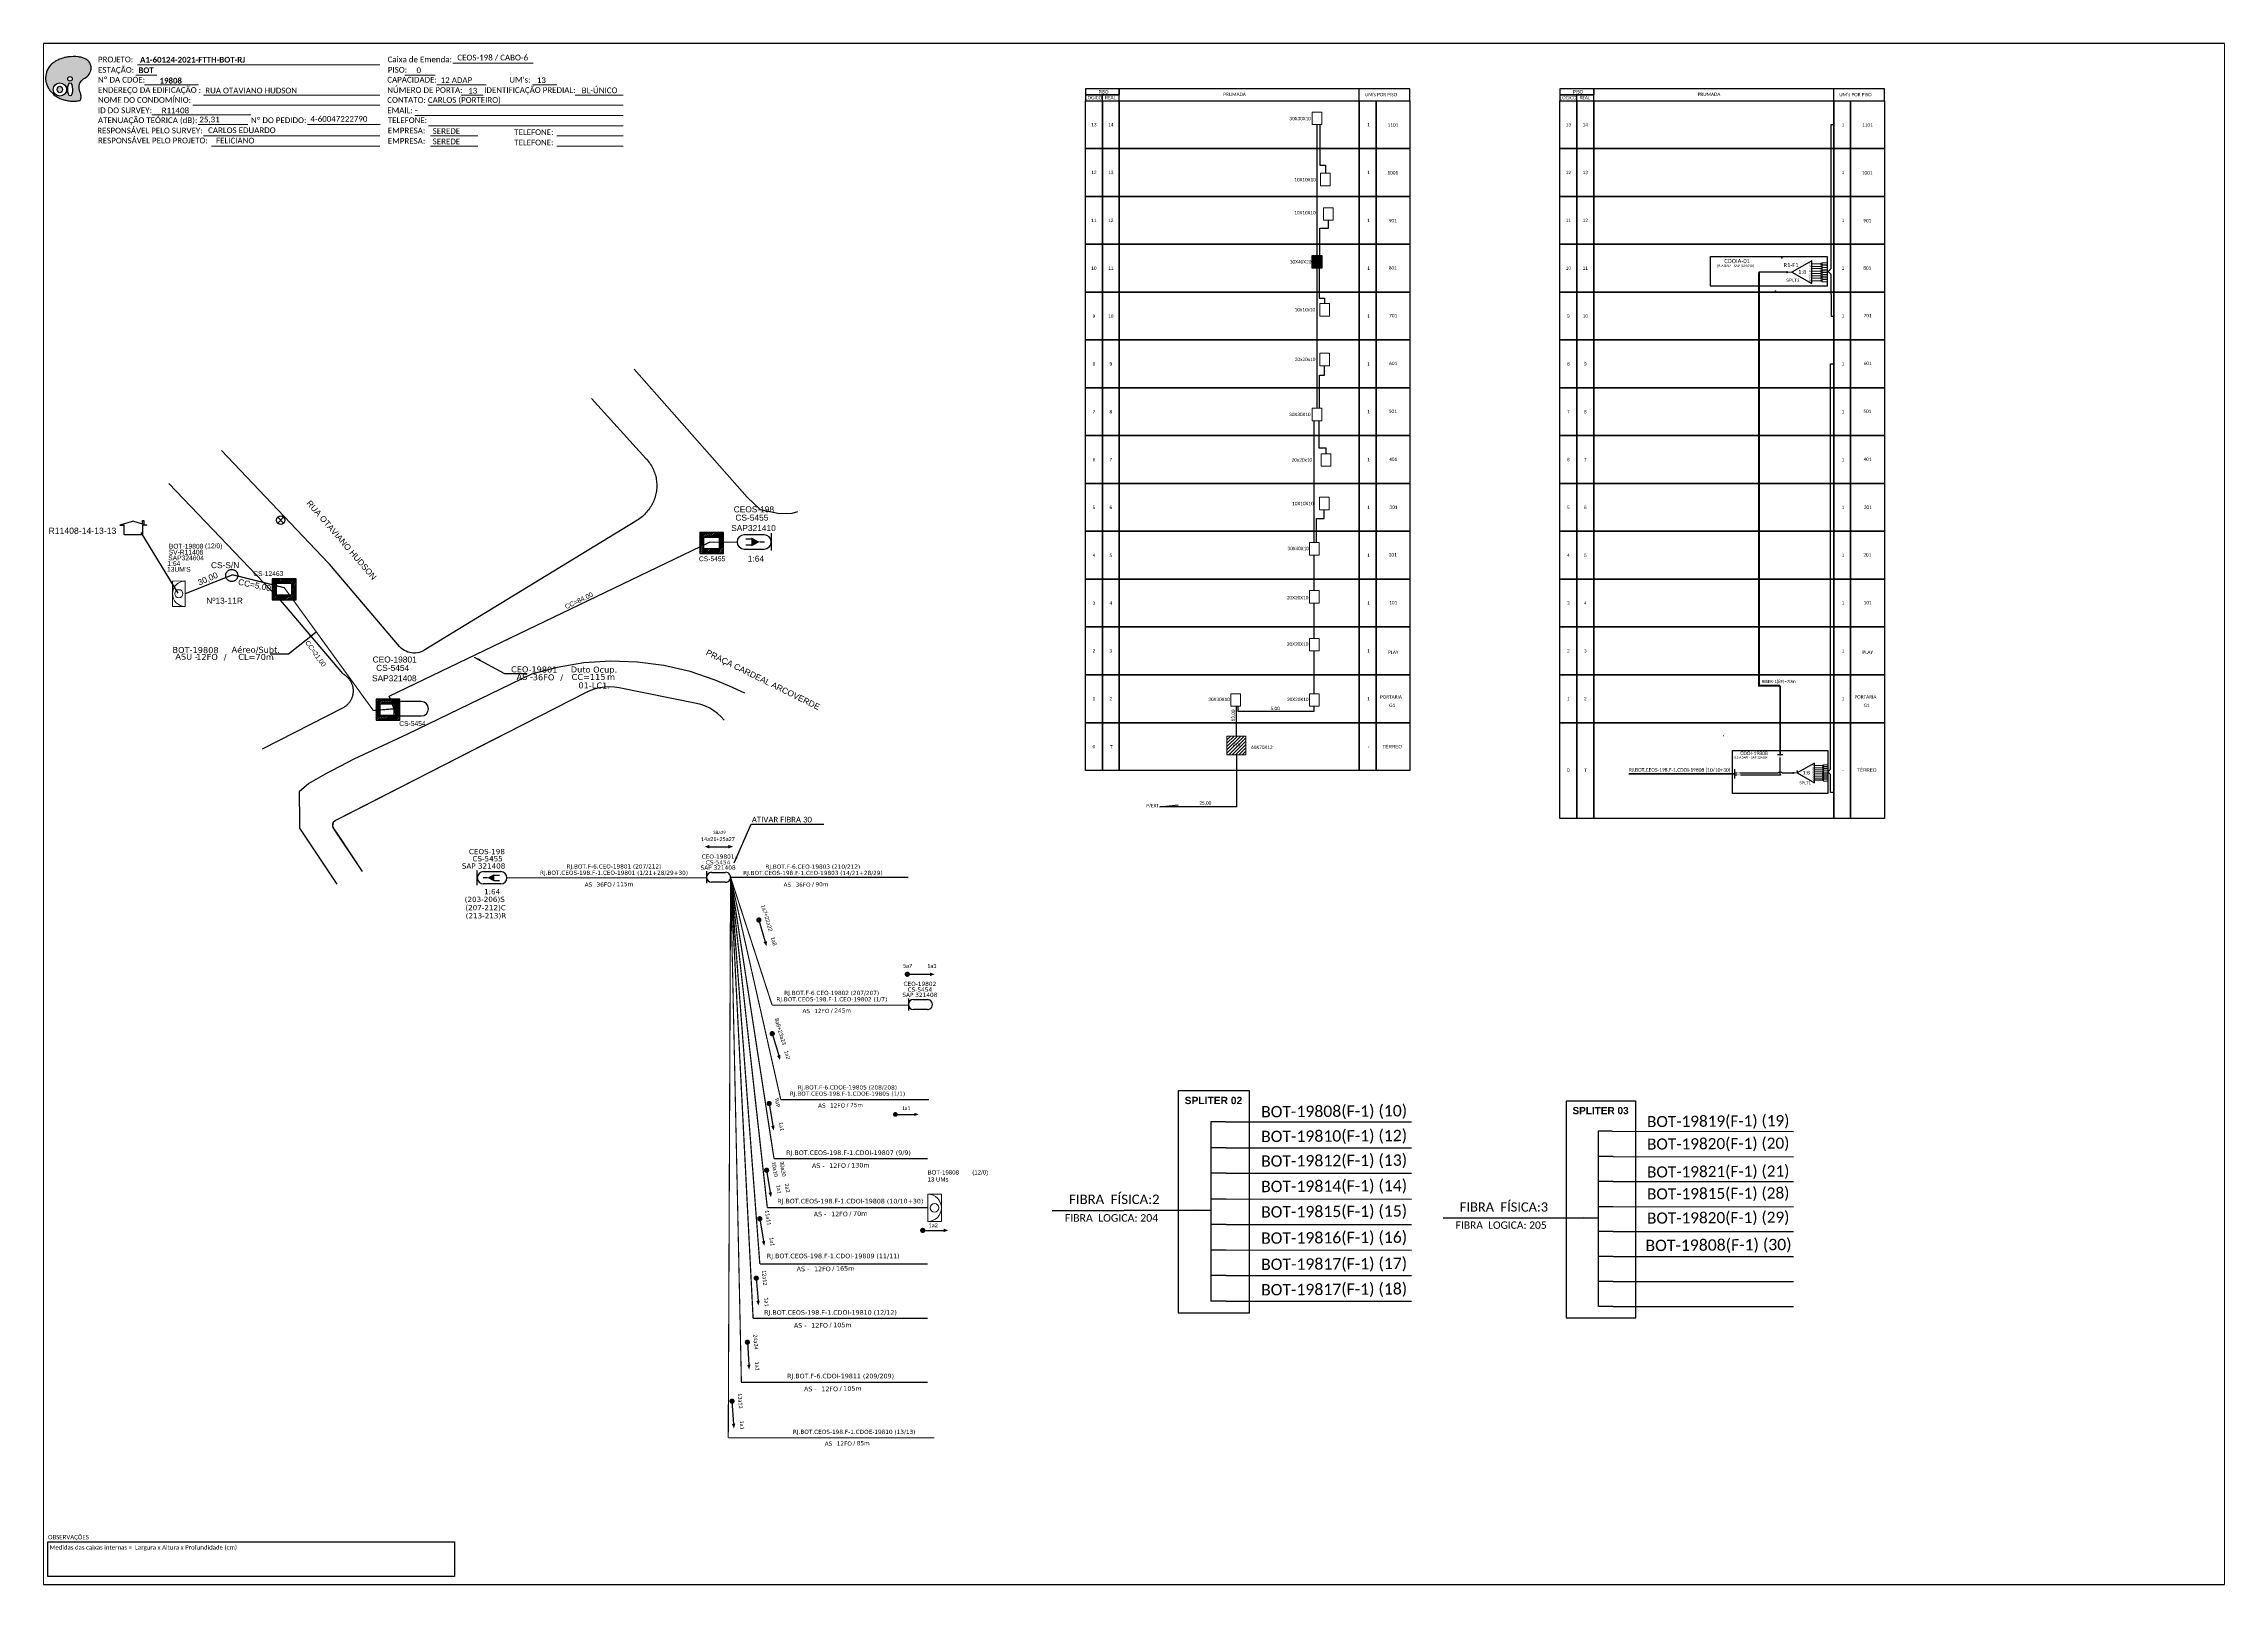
# Paper-space layout 'CDOI_19808' of a CAD drawing. Header units: metres. Extents: x 26.25 to 32.41, y 1.8 to 6.15.
# The model-space entities are those that its viewports show. They can reach past a viewport. Long polylines and large blocks are cut down to what shows.
import ezdxf
from ezdxf.enums import TextEntityAlignment as Align

# ---------------------------------------------------------------- set-up
doc = ezdxf.new("R2010")
doc.units = ezdxf.units.M
doc.linetypes.add('PHANTOM2', pattern=[1.25, 0.625, -0.125, 0.125, -0.125, 0.125, -0.125])
for name, color, linetype in [('10.0-Cartográfico', 252, 'Continuous'), ('10.1-Caixas Subterrâneas', 5, 'Continuous'), ('10.3-Nome das Ruas', 252, 'Continuous'), ('20.4-CEOS', 1, 'Continuous'), ('20.5-CEO', 1, 'Continuous'), ('CAP a instalar', 1, 'Continuous'), ('CD a instalar', 1, 'Continuous'), ('label_cabos', 7, 'Continuous'), ('Legenda', 1, 'Continuous'), ('locais', 7, 'Continuous'), ('SETA', 7, 'Continuous'), ('surveys', 7, 'Continuous'), ('surveys legendas', 7, 'Continuous'), ('texto', 255, 'Continuous')]:
    doc.layers.add(name, color=color, linetype=linetype)
for name, color, linetype, lineweight in [("20.0-LEGENDA DOS CDO'S", 1, 'Continuous', 0), ('20.1-CDO_INTERIOR', 1, 'Continuous', 0), ('40.1-ETIQUETAS', 1, 'Continuous', 20)]:
    doc.layers.add(name, color=color, linetype=linetype, lineweight=lineweight)
doc.layers.add('DROP DE CLIENTE', color=140, linetype='Continuous', plot=False)
doc.layers.add('EXTRA', color=50, linetype='Continuous', plot=False)
doc.styles.add('ARIAL', font='arial.ttf')
doc.styles.add('siredit', font='verdana.ttf')
doc.styles.get("Standard").update_dxf_attribs({"font": 'arial.ttf'})
doc.styles.add('WMF-Calibri0', font='calibri.ttf')
doc.styles.add('WMF-Calibri1', font='calibrib.ttf')
doc.linetypes.add('FENCELINE1', pattern='A,0.25,-0.1,[133,ltypeshp.shx,S=0.1,R=0,X=-0.1,Y=0],-0.1,1', length=1.45)
doc.linetypes.add('RESERVA', pattern='A,0.5,-0.15,["RESERVA",Standard,S=0.18,R=0,X=0,Y=-0.1],-1.3', length=1.95)
doc.dimstyles.get("Standard").update_dxf_attribs({"dimtxt": 0.18, "dimasz": 0.18, "dimexe": 0.18, "dimexo": 0.0625, "dimgap": 0.09, "dimtad": 0, "dimtih": 1, "dimtoh": 1, "dimdec": 4, "dimzin": 0, "dimdsep": 46, "dimtxsty": 'Standard', "dimcen": 0.09, "dimadec": 0, "dimazin": 0, "dimtfac": 1, "dimtdec": 4, "dimtofl": 0, "dimtmove": 0, "dimatfit": 3, "dimfxl": 0, "dimtolj": 1, "dimtzin": 0, "dimarcsym": 0})

# ---------------------------------------------------------------- blocks, each defined once
blk = doc.blocks.new('OI')
h = blk.add_hatch(color=40)
edge = h.paths.add_edge_path()
edge.add_spline(control_points=[(4.35, -0.67), (3.92, -0.99), (3.26, -1.5), (2.81, -2.59), (2.9, -3.5), (3.06, -4.27), (3.31, -4.85), (3.37, -5.39), (3.4, -5.88), (3.2, -6.4), (2.54, -6.61), (1.65, -6.63), (0.55, -6.67), (-0.56, -6.42), (-1.61, -6.14), (-2.77, -5.61), (-3.92, -4.77), (-4.89, -3.7), (-5.34, -2.65), (-5.6, -1.94), (-5.85, -0.96), (-5.71, 0.47), (-5.1, 2.02), (-4.14, 3.02), (-3.3, 3.61), (-2.37, 4.16), (-1.36, 4.44), (-0.56, 4.7), (0.79, 4.85), (2.24, 4.97), (3.79, 4.57), (4.67, 4.21), (5.44, 3.65), (5.76, 2.99), (6.03, 2.21), (6.01, 1.46), (5.72, 0.64), (5.31, 0.08), (4.88, -0.38), (4.51, -0.55), (4.35, -0.67)], knot_values=[0, 0, 0, 0, 1.60434, 2.417191, 3.427595, 4.282808, 4.776746, 5.304182, 5.888771, 6.258406, 6.858137, 7.79129, 8.986195, 10.124242, 11.187857, 12.242908, 13.953784, 15.414161, 16.515391, 17.349188, 17.675853, 19.552021, 21.515531, 22.568638, 23.63245, 24.621084, 25.782718, 26.745347, 27.142653, 29.870543, 31.004649, 31.921532, 32.709589, 33.801391, 34.042471, 35.192333, 35.971461, 36.628871, 37.254359, 37.836911, 37.836911, 37.836911, 37.836911], degree=3, periodic=0)
h.paths.add_polyline_path([(1.13, -0.87, -1), (-0.04, -0.87, -1)], flags=16)
edge = h.paths.add_edge_path(flags=16)
edge.add_ellipse((0.56, -3.59), major_axis=(-0.02, 1.71), ratio=0.361305, start_angle=0, end_angle=360)
h.paths.add_polyline_path([(-0.36, -3.62, -1), (-3.8, -3.62, -1)], flags=16)
edge = h.paths.add_edge_path(flags=0)
edge.add_ellipse((-2.08, -3.62), major_axis=(0, 0.885), ratio=0.758294, start_angle=0, end_angle=360)
at = {"color": 40}
for centre, radius in [((-2.08, -3.62), 1.72), ((0.54, -0.87), 0.587)]:
    blk.add_circle(centre, radius, dxfattribs=at)
blk.add_ellipse((-2.08, -3.62), major_axis=(0, 0.885), ratio=0.758294, start_param=-3.141592653589792, end_param=3.141592653589792, dxfattribs=at)
blk.add_ellipse((0.56, -3.59), major_axis=(-0.02, 1.71), ratio=0.361305, dxfattribs=at)
at = {"color": 40, "start_tangent": (-0.800898, -0.598801), "end_tangent": (-0.800898, -0.598801)}
blk.add_spline([(4.35, -0.67), (3.2, -1.78), (2.9, -2.54), (2.92, -3.55), (3.12, -4.38), (3.28, -4.85), (3.37, -5.37), (3.35, -5.95), (3.2, -6.29), (2.66, -6.55), (1.73, -6.63), (0.54, -6.62), (-0.58, -6.41), (-1.6, -6.11), (-2.56, -5.67), (-3.95, -4.67), (-4.89, -3.56), (-5.37, -2.56), (-5.64, -1.78), (-5.72, -1.46), (-5.63, 0.42), (-4.84, 2.22), (-4.13, 2.99), (-3.27, 3.62), (-2.4, 4.09), (-1.3, 4.47), (-0.37, 4.72), (0.02, 4.77), (2.75, 4.8), (3.85, 4.53), (4.69, 4.16), (5.31, 3.68), (5.85, 2.73), (5.93, 2.5), (5.94, 1.35), (5.67, 0.62), (5.29, 0.08), (4.84, -0.36), (4.35, -0.67)], degree=3, dxfattribs=at)
blk = doc.blocks.new('POSTE')
at = {"layer": 'locais', "color": 10}
for points in [[(1, -0.99), (-1, 0.99)], [(0.99, 1), (-0.99, -1)]]:
    blk.add_lwpolyline(points, dxfattribs=at)
blk.add_circle((0, 0), 1.41, dxfattribs=at)
blk = doc.blocks.new('*X5')
at = {"color": 0, "linetype": 'Continuous'}
for p, q in [((-1.25, 0.34099), (-0.49099, 1.1)), ((-1.25, 0.517767), (-0.667767, 1.1)), ((-1.25, 0.694544), (-0.844544, 1.1)), ((-1.25, 0.87132), (-1.02132, 1.1)), ((-1.25, 1.048097), (-1.198097, 1.1)), ((-1.25, 0.164214), (-0.8035, 0.610714)), ((-1.25, -0.012563), (-0.8035, 0.433937)), ((-1.25, -0.18934), (-0.8035, 0.25716)), ((-1.25, -0.366117), (-0.8035, 0.080383)), ((-0.789214, 0.625), (-0.314214, 1.1)), ((-0.612437, 0.625), (-0.137437, 1.1)), ((-0.43566, 0.625), (0.03934, 1.1)), ((-0.258883, 0.625), (0.216117, 1.1)), ((-0.082107, 0.625), (0.392893, 1.1)), ((0.09467, 0.625), (0.56967, 1.1)), ((0.271447, 0.625), (0.746447, 1.1)), ((0.448223, 0.625), (0.923223, 1.1)), ((0.625, 0.625), (1.1, 1.1)), ((0.801777, 0.625), (1.25, 1.073223)), ((0.8035, 0.449947), (1.25, 0.896447)), ((0.8035, 0.27317), (1.25, 0.71967)), ((0.8035, 0.096393), (1.25, 0.542893)), ((0.8035, -0.080383), (1.25, 0.366117)), ((0.8035, -0.25716), (1.25, 0.18934)), ((0.8035, -0.433937), (1.25, 0.012563)), ((-1.25, -0.542893), (-0.8035, -0.096393)), ((-1.25, -0.71967), (-0.8035, -0.27317)), ((-1.25, -0.896447), (-0.8035, -0.449947)), ((-1.25, -1.073223), (-0.801777, -0.625)), ((-1.1, -1.1), (-0.625, -0.625)), ((-0.923223, -1.1), (-0.448223, -0.625)), ((-0.746447, -1.1), (-0.271447, -0.625)), ((-0.56967, -1.1), (-0.09467, -0.625)), ((-0.392893, -1.1), (0.082107, -0.625)), ((-0.216117, -1.1), (0.258883, -0.625)), ((-0.03934, -1.1), (0.43566, -0.625)), ((0.137437, -1.1), (0.612437, -0.625)), ((0.314214, -1.1), (0.789214, -0.625)), ((0.49099, -1.1), (1.25, -0.34099)), ((0.667767, -1.1), (1.25, -0.517767)), ((0.8035, -0.610714), (1.25, -0.164214)), ((0.844544, -1.1), (1.25, -0.694544)), ((1.02132, -1.1), (1.25, -0.87132)), ((1.198097, -1.1), (1.25, -1.048097))]:
    blk.add_line(p, q, dxfattribs=at)
blk = doc.blocks.new('MANHOLE_MQ')
at = {"color": 0, "linetype": 'Continuous'}
for p, q in [((0.0000062, 0.0000057), (-0.0000063, 0.0000057)), ((-0.0000063, 0.0000057), (-0.0000063, -0.0000053)), ((-0.000004, 0.0000033), (0.000004, 0.0000033)), ((-0.000004, -0.0000029), (-0.000004, 0.0000033)), ((0.000004, 0.0000033), (0.000004, -0.0000029)), ((0.0000062, -0.0000053), (0.0000062, 0.0000057)), ((-0.0000063, -0.0000053), (0.0000062, -0.0000053)), ((0.000004, -0.0000029), (-0.000004, -0.0000029)), ((0.000004, -0.0000029), (0.000004, -0.0000029))]:
    blk.add_line(p, q, dxfattribs=at)
at = {"color": 0, "linetype": 'Continuous', "xscale": 5e-06, "yscale": 5e-06, "zscale": 1e-05}
blk.add_blockref('*X5', (0, 0.0000002), dxfattribs=at)
blk = doc.blocks.new('MHMZ')
at = {"linetype": 'PHANTOM2'}
blk.add_circle((0, 0), 0.0000101, dxfattribs=at)
blk = doc.blocks.new('LEGENDA DOS CABOS')
at = {"layer": 'EXTRA', "color": 0, "style": 'siredit'}
for tag, p in [('ID', (4.6, 0.97)), ('XX', (9.03, 0.97))]:
    blk.add_attdef(tag, text='', height=0.48, rotation=359.69, dxfattribs=at).set_placement(p, align=Align.MIDDLE_CENTER)
at = {"layer": 'Legenda', "color": 0, "style": 'siredit'}
for tag, p in [('TIPO_CABO', (1.31, 0)), ('CABO', (4.69, -0.05)), ('/', (6.81, -0.05)), ('METROS', (10.03, -0.05))]:
    blk.add_attdef(tag, text='', height=0.8, rotation=359.69, dxfattribs=at).set_placement(p, align=Align.MIDDLE_CENTER)
blk = doc.blocks.new('Inst CB DT OCUP CFOA-SM-AS-80-TS-36')
at = {"layer": 'label_cabos', "color": 0, "style": 'siredit'}
for tag, flags, p in [('ID_ATIVIDADE', 3, (1.31, 2.67)), ('FATOR', 1, (11.56, 2.55))]:
    blk.add_attdef(tag, text='', height=1, rotation=359.69, dxfattribs=dict(at, flags=flags)).set_placement(p, align=Align.MIDDLE_CENTER)
for tag, p in [('TIPO_CABO', (1.76, 0)), ('DESTINO_CABO', (3.13, 1.26)), ('CABO', (4.69, -0.05)), ('/', (7.71, -0.05)), ('LANCE', (10.91, 0)), ('TIPO_CABO', (13.11, 1.24)), ('UND', (15.96, 0)), ('FID', (13.15, -1.41))]:
    blk.add_attdef(tag, text='', height=1, rotation=359.69, dxfattribs=at).set_placement(p, align=Align.MIDDLE_CENTER)
blk.add_attdef('QTDE', (12.43, -0.47), '', height=1, rotation=359.69, dxfattribs=at)
blk = doc.blocks.new('CEOS_RP_CT_DRT')
at = {"layer": '20.4-CEOS', "color": 0}
for p, q in [((-4.54, 1.19), (-1.19, 1.19)), ((-1.19, -1.19), (-4.54, -1.19))]:
    blk.add_line(p, q, dxfattribs=at)
for points in [[(-5.73, -1.43), (-5.73, 1.44)], [(-3.79, 0), (-4.59, 0)], [(-2.47, 0.48), (-1.45, 0.48)], [(-2.47, -0.52), (-1.45, -0.52)]]:
    blk.add_lwpolyline(points, dxfattribs=at)
blk.add_lwpolyline([(-3.79, 0, 0, 1.47, 0), (-2.41, 0, 1.47, 1.47, 0)], format="xyseb", dxfattribs=at)
for centre, start, end in [((-4.54, 0), 90, 270), ((-1.19, 0), 270, 90)]:
    blk.add_arc(centre, 1.19, start, end, dxfattribs=at)
at = {"layer": '20.4-CEOS', "color": 7, "style": 'siredit'}
for tag, p in [('Nº_DA_CEOS', (-2.86, 5.6)), ('LOCAL', (-2.86, 4.24)), ('SAP', (-2.86, 2.78)), ('RACIO_SPLITAGEM', (-2.86, -1.88)), ('FIBRAS_SPLITTER', (-2.86, -3.58)), ('RESERVA_FINAIS', (-2.86, -6.39)), ('FIBRAS_TOP_C', (-2.86, -5.08))]:
    blk.add_attdef(tag, text='', height=1.01, dxfattribs=at).set_placement(p, align=Align.TOP_CENTER)
blk = doc.blocks.new('CEO_CT_DRT')
at = {"layer": '20.5-CEO', "color": 0}
for p, q in [((-1.56, 1.26), (1.8, 1.26)), ((1.8, -1.13), (-1.56, -1.13))]:
    blk.add_line(p, q, dxfattribs=at)
blk.add_lwpolyline([(-2.75, 1.51), (-2.75, -1.38)], dxfattribs=at)
for centre, start, end in [((-1.56, 0.07), 90, 270), ((1.8, 0.07), 270, 90)]:
    blk.add_arc(centre, 1.2, start, end, dxfattribs=at)
at = {"layer": '20.5-CEO', "color": 7, "style": 'siredit'}
for tag, p in [('CEO_Nº', (0.12, 5.61)), ('LOCAL', (0.12, 4.23)), ('SAP', (0.12, 2.97)), ('FIBRAS_RESERVA', (0.12, -1.94))]:
    blk.add_attdef(tag, text='', height=1.01, dxfattribs=at).set_placement(p, align=Align.TOP_CENTER)
blk = doc.blocks.new('ETIQUETA_RS5F')
at = {"layer": '40.1-ETIQUETAS', "color": 0, "style": 'siredit'}
blk.add_text('/', height=1.5, dxfattribs=at).set_placement((1.55, -1.95), align=Align.MIDDLE_RIGHT)
for tag, p in [('ETIQUETA_R_SECUNDARIA', (1.18, 2.1)), ('ETIQUETA_R_PRIMARIA', (1.18, 4.1)), ('F_ATIVAS/F_MORTAS', (1.11, -4.24))]:
    blk.add_attdef(tag, text='', height=1.5, dxfattribs=at).set_placement(p, align=Align.MIDDLE_CENTER)
for tag, p in [('TIPO_CABO', (-6.62, -2.12)), ('CAP_CABO', (0.37, -2.09))]:
    blk.add_attdef(tag, text='', height=1.5, dxfattribs=at).set_placement(p, align=Align.MIDDLE_RIGHT)
for tag, p in [('FUSÃO_1', (0.82, -8.39)), ('FUSÃO_2', (0.82, -10.6)), ('FUSÃO_3', (0.82, -12.93)), ('FUSÃO_4', (0.82, -15.14)), ('FUSÃO_5', (0.82, -17.16))]:
    blk.add_attdef(tag, text='', height=1.5, dxfattribs=at).set_placement(p, align=Align.CENTER)
blk.add_attdef('METROS', text='', height=1.5, dxfattribs=at).set_placement((2.11, -1.95), align=Align.MIDDLE_LEFT)
blk = doc.blocks.new('CDOI_INT')
at = {"layer": '20.1-CDO_INTERIOR', "color": 0, "lineweight": 18}
blk.add_lwpolyline([(4.25, -4.25), (4.25, 4.25), (0, 4.25), (0, -4.25)], close=True, dxfattribs=at)
blk.add_circle((2.12, 0), 1.36, dxfattribs=at)
blk.add_arc((0, 0), 4.25, 270, 90, dxfattribs=at)
at = {"layer": "20.0-LEGENDA DOS CDO'S", "color": 0, "style": 'ARIAL'}
for tag, p in [('SAP', (-0.08, 6.23)), ('CDO_N', (-0.08, 10.38)), ('SURVEY', (-0.08, 8.2)), ('SPLITER_1', (21.18, 10.38)), ('SPLITER_2', (21.19, 8.68)), ('1:XX', (5.94, -2.22)), ('UMS', (5.94, -4.24))]:
    blk.add_attdef(tag, p, '', height=1.36, dxfattribs=at)
blk.add_attdef('FIBRAS_UTILIZADAS', text='', height=1.36, dxfattribs=at).set_placement((15.34, 10.38), align=Align.CENTER)
blk = doc.blocks.new('SETA1')
at = {"const_width": 1.1}
blk.add_lwpolyline([(-5.28, 0, 1), (-4.18, 0, 1)], format="xyb", close=True, dxfattribs=at)
at = {"layer": 'SETA'}
blk.add_lwpolyline([(-4.73, 0), (4.73, 0)], dxfattribs=at)
blk.add_solid([(4.73, 0.73), (6.74, 0), (4.73, -0.73)], dxfattribs=at)
blk = doc.blocks.new('SURVEY_SURVEY')
for p, q in [((0, 0.0000127), (-0.0000126, 0.000009)), ((-0.0000126, 0.000009), (-0.0000086, 0.000009)), ((-0.0000086, 0), (-0.0000086, 0.000009)), ((0.0000086, 0), (-0.0000086, 0)), ((0, 0.0000127), (0.0000126, 0.000009)), ((0.0000084, 0.0000132), (0.0000098, 0.0000132)), ((0.0000084, 0.0000103), (0.0000084, 0.0000132)), ((0.0000126, 0.000009), (0.0000086, 0.000009)), ((0.0000086, 0.000009), (0.0000086, 0)), ((0.0000098, 0.0000132), (0.0000098, 0.0000099))]:
    blk.add_line(p, q)
blk = doc.blocks.new('A$C415C251F')
at = {"color": 3}
blk.add_point((0, 0), dxfattribs=at)
blk = doc.blocks.new('LEG_CDOIA8_C-SPLT_DIR')
at = {"color": 3}
blk.add_blockref('A$C415C251F', (0, 0), dxfattribs=at)
at = {"color": 1, "style": 'WMF-Calibri0', "flags": 4}
blk.add_attdef('CDO', (-26.8, -2.6), '', height=2, dxfattribs=at)
blk.add_attdef('MODELO', text='', height=1.5, dxfattribs=at).set_placement((-22.2, -4.5), align=Align.CENTER)
at = {"style": 'ARIAL', "flags": 4}
blk.add_attdef('SPLITAGEM', text='', height=1.5, dxfattribs=at).set_placement((-18.4, -12.6), align=Align.CENTER)
blk = doc.blocks.new('SPLITTER_')
blk.add_point((0, 0))
at = {"style": 'ARIAL', "flags": 4}
blk.add_attdef('SPLT', (0, -3.3), '', height=1.5, dxfattribs=at)
blk = doc.blocks.new('SPLT_1-8_SC-APC')
at = {"color": 1, "lineweight": 0}
blk.add_lwpolyline([(-17, -7.5), (-19.3, -7.5)], dxfattribs=at)
at = {"color": 1}
blk.add_lwpolyline([(-7.4, -2.1), (-17, -7.5), (-7.4, -13), (-7.4, -2.1)], dxfattribs=at)
at = {"color": 3, "lineweight": 0}
for points in [[(-3, -3.5), (-7.4, -3.5)], [(-7.4, -4.7), (-3, -4.7)], [(-7.4, -5.8), (-3, -5.8)], [(-7.4, -7), (-3, -7)], [(-7.4, -8.1), (-3, -8.1)], [(-7.4, -9.3), (-3, -9.3)], [(-7.4, -10.4), (-3, -10.4)], [(-2.4, -3), (-2.4, -4)], [(-2.4, -3), (0, -3)], [(-2.4, -4), (0, -4)], [(-2.4, -4.2), (-2.4, -5.2)], [(-2.4, -4.2), (0, -4.2)], [(-2.4, -5.2), (0, -5.2)], [(-2.4, -5.3), (-2.4, -6.3)], [(-2.4, -5.3), (0, -5.3)], [(-2.4, -6.3), (0, -6.3)], [(-2.4, -6.5), (-2.4, -7.5)], [(-2.4, -6.5), (0, -6.5)], [(-2.4, -7.5), (0, -7.5)], [(-2.4, -7.6), (-2.4, -8.6)], [(-2.4, -7.6), (0, -7.6)], [(-2.4, -8.6), (0, -8.6)], [(-2.4, -8.8), (-2.4, -9.8)], [(-2.4, -8.8), (0, -8.8)], [(-2.4, -9.8), (0, -9.8)], [(-2.4, -9.9), (-2.4, -10.9)], [(-2.4, -9.9), (0, -9.9)], [(-7.4, -11.6), (-3, -11.6)], [(-2.4, -10.9), (0, -10.9)], [(-2.4, -11.1), (-2.4, -12.1)], [(-2.4, -11.1), (0, -11.1)], [(-2.4, -12.1), (0, -12.1)]]:
    blk.add_lwpolyline(points, dxfattribs=at)
for points in [[(-3, -3.2), (-2.4, -3.2), (-2.4, -3.8), (-3, -3.8)], [(-3, -4.4), (-2.4, -4.4), (-2.4, -5), (-3, -5)], [(-3, -5.5), (-2.4, -5.5), (-2.4, -6.1), (-3, -6.1)], [(-3, -6.7), (-2.4, -6.7), (-2.4, -7.3), (-3, -7.3)], [(-3, -7.8), (-2.4, -7.8), (-2.4, -8.4), (-3, -8.4)], [(-3, -9), (-2.4, -9), (-2.4, -9.6), (-3, -9.6)], [(-3, -10.1), (-2.4, -10.1), (-2.4, -10.7), (-3, -10.7)], [(-3, -11.3), (-2.4, -11.3), (-2.4, -11.9), (-3, -11.9)]]:
    blk.add_lwpolyline(points, close=True, dxfattribs=at)
at = {"color": 1, "style": 'ARIAL'}
for s, height, p in [('1:8', 2, (-13.9, -8.4)), ('S1', 0.75, (-8.7, -3.8)), ('S2', 0.75, (-8.7, -5)), ('S3', 0.75, (-8.7, -6.2)), ('S4', 0.75, (-8.7, -7.4)), ('S5', 0.75, (-8.7, -8.6)), ('S6', 0.75, (-8.7, -9.7)), ('S7', 0.75, (-8.7, -10.8)), ('S8', 0.75, (-8.7, -11.9))]:
    blk.add_text(s, height=height, dxfattribs=at).set_placement(p)

msp = doc.modelspace()

# ---------------------------------------------------------------- hatches: boundary and pattern name
h = msp.add_hatch(color=3)
h.dxf.hatch_style = 1
edge = h.paths.add_edge_path()
edge.add_arc((126.991, 71.04), 0.0144, 0, 360)
at = {"linetype": 'Continuous'}
h = msp.add_hatch(dxfattribs=at)
h.set_pattern_fill('ANSI31', color=1, scale=0.020077, style=0)
h.set_pattern_definition([(45, (20.48589, 1.9295), (-0.0450746, 0.0450746), [])])
h.paths.add_polyline_path([(112.077, 58.484), (111.824, 58.484), (111.824, 57.976), (112.331, 57.976), (112.331, 58.484)])
h.paths.add_polyline_path([(111.986, 58.189), (112.19, 58.189), (112.19, 58.3), (111.986, 58.3)], flags=24)
h = msp.add_hatch(color=3)
h.dxf.hatch_style = 1
edge = h.paths.add_edge_path()
edge.add_arc((126.8, 57.439), 0.0125, 0, 360)
h = msp.add_hatch(color=3)
h.dxf.hatch_style = 1
edge = h.paths.add_edge_path()
edge.add_arc((127.154, 57.488), 0.0125, 0, 360)
at = {"layer": 'EXTRA'}
h = msp.add_hatch(dxfattribs=at)
h.set_pattern_fill('ANSI31', color=1, scale=0.145334, style=0)
h.set_pattern_definition([(45, (209.996991, 21.601302), (-0.0128458156, 0.0128458156), [])])
h.paths.add_polyline_path([(114.393, 71.489), (114.129, 71.489), (114.129, 71.146), (114.393, 71.146)])

# ---------------------------------------------------------------- linework, layer by layer
at = {"color": 3}
for p, q in [((125.567, 57.488), (125.63, 57.488)), ((126.052, 57.488), (126.739, 57.488)), ((126.86, 57.488), (126.972, 57.488)), ((126.972, 57.488), (127.005, 57.488))]:
    msp.add_line(p, q, dxfattribs=at)
at = {"color": 7, "linetype": 'Continuous'}
for p, q in [((111.39, 48.049), (111.39, 43.186)), ((111.784, 48.049), (111.39, 48.049)), ((111.804, 47.345), (111.41, 47.345)), ((121.872, 47.788), (121.872, 43.047)), ((122.256, 47.788), (121.872, 47.788)), ((111.804, 46.652), (111.41, 46.652)), ((122.276, 47.102), (121.892, 47.102)), ((122.276, 46.426), (121.892, 46.426)), ((110.982, 45.65), (111.389, 45.65)), ((111.804, 45.955), (111.41, 45.955)), ((122.276, 45.747), (121.892, 45.747)), ((111.804, 45.265), (111.41, 45.265)), ((121.474, 45.449), (121.871, 45.449)), ((122.276, 45.074), (121.892, 45.074)), ((111.804, 44.575), (111.41, 44.575)), ((122.276, 44.401), (121.892, 44.401)), ((111.804, 43.882), (111.41, 43.882)), ((122.276, 43.725), (121.892, 43.725)), ((111.804, 43.19), (111.41, 43.19)), ((122.276, 43.051), (121.892, 43.051))]:
    msp.add_line(p, q, dxfattribs=at)
at = {"color": 10, "linetype": 'Continuous'}
for p, q in [((111.784, 48.049), (116.817, 48.048)), ((111.804, 47.345), (116.817, 47.344)), ((122.256, 47.788), (127.163, 47.787)), ((111.804, 46.653), (116.817, 46.652)), ((122.276, 47.102), (127.163, 47.101)), ((122.276, 46.428), (127.163, 46.426)), ((111.804, 45.957), (116.817, 45.955)), ((122.276, 45.749), (127.163, 45.747)), ((111.804, 45.267), (116.817, 45.265)), ((122.276, 45.076), (127.163, 45.074)), ((111.804, 44.576), (116.817, 44.575)), ((122.276, 44.403), (127.163, 44.401)), ((111.804, 43.883), (116.817, 43.882)), ((122.276, 43.727), (127.163, 43.725)), ((111.804, 43.19), (116.817, 43.189)), ((122.276, 43.051), (127.163, 43.05))]:
    msp.add_line(p, q, dxfattribs=at)
at = {"color": 1, "linetype": 'Continuous', "lineweight": 60}
for p, q in [((110.982, 45.65), (107.087, 45.637)), ((121.474, 45.449), (117.676, 45.437))]:
    msp.add_line(p, q, dxfattribs=at)
at = {"color": 7}
for points in [[(79.787, 35.527), (138.826, 35.527), (138.826, 77.225), (79.787, 77.225)], [(110.498, 42.875), (112.433, 42.875), (112.433, 48.882), (110.498, 48.882)], [(121.002, 42.743), (122.889, 42.743), (122.889, 48.601), (121.002, 48.601)]]:
    msp.add_lwpolyline(points, close=True, dxfattribs=at)
at = {"lineweight": 0}
for points in [[(82.286, 76.372), (82.851, 76.372)], [(82.33, 76.655), (88.894, 76.655)], [(89.568, 76.376), (90.387, 76.376)], [(90.867, 76.698), (93.039, 76.698)], [(84.12, 75.827), (88.894, 75.827)], [(90.436, 76.107), (91.765, 76.107)], [(82.716, 75.294), (85.398, 75.294)], [(83.825, 75.558), (88.894, 75.558)], [(89.838, 75.279), (95.477, 75.279)], [(90.187, 75.558), (95.477, 75.558)], [(90.208, 74.999), (95.477, 74.999)]]:
    msp.add_lwpolyline(points, dxfattribs=at)
at = {"color": 7, "lineweight": 0}
for points in [[(82.515, 76.107), (83.982, 76.107)], [(91.091, 75.827), (91.691, 75.827)], [(93.023, 76.107), (93.685, 76.107)], [(94.175, 75.827), (95.474, 75.827)], [(83.972, 75.037), (85.312, 75.037)], [(86.929, 75.037), (88.896, 75.037)], [(84.12, 74.73), (88.894, 74.73)], [(84.335, 74.45), (88.894, 74.45)], [(90.261, 74.73), (91.539, 74.73)], [(90.261, 74.45), (91.539, 74.45)], [(93.682, 74.73), (95.477, 74.73)], [(93.682, 74.45), (95.477, 74.45)]]:
    msp.add_lwpolyline(points, dxfattribs=at)
at = {"color": 0}
for points in [[(107.992, 75.843), (108.907, 75.843), (108.907, 76.005), (107.992, 76.005)], [(107.992, 75.68), (108.907, 75.68), (108.907, 75.843), (107.992, 75.843)], [(120.837, 75.843), (121.752, 75.843), (121.752, 76.005), (120.837, 76.005)], [(120.837, 75.68), (121.752, 75.68), (121.752, 75.843), (120.837, 75.843)], [(79.905, 36.681), (90.909, 36.681), (90.909, 35.743), (79.905, 35.743)]]:
    msp.add_lwpolyline(points, close=True, dxfattribs=at)
for points in [[(107.992, 75.68), (108.45, 75.68), (108.45, 74.385), (107.992, 74.385)], [(108.45, 75.68), (108.907, 75.68), (108.907, 74.385), (108.45, 74.385)], [(108.907, 75.68), (115.404, 75.68), (115.404, 74.385), (108.907, 74.385)], [(115.404, 75.68), (115.862, 75.68), (115.862, 74.385), (115.404, 74.385)], [(115.862, 75.68), (116.777, 75.68), (116.777, 74.385), (115.862, 74.385)], [(120.837, 75.68), (121.295, 75.68), (121.295, 74.385), (120.837, 74.385)], [(121.295, 75.68), (121.752, 75.68), (121.752, 74.385), (121.295, 74.385)], [(121.752, 75.68), (128.25, 75.68), (128.25, 74.385), (121.752, 74.385)], [(128.25, 75.68), (128.707, 75.68), (128.707, 74.385), (128.25, 74.385)], [(128.707, 75.68), (129.622, 75.68), (129.622, 74.385), (128.707, 74.385)], [(107.992, 74.385), (108.45, 74.385), (108.45, 73.09), (107.992, 73.09)], [(108.45, 74.385), (108.907, 74.385), (108.907, 73.09), (108.45, 73.09)], [(108.907, 74.385), (115.404, 74.385), (115.404, 73.09), (108.907, 73.09)], [(115.404, 74.385), (115.862, 74.385), (115.862, 73.09), (115.404, 73.09)], [(115.862, 74.385), (116.777, 74.385), (116.777, 73.09), (115.862, 73.09)], [(120.837, 74.385), (121.295, 74.385), (121.295, 73.09), (120.837, 73.09)], [(121.295, 74.385), (121.752, 74.385), (121.752, 73.09), (121.295, 73.09)], [(121.752, 74.385), (128.25, 74.385), (128.25, 73.09), (121.752, 73.09)], [(128.25, 74.385), (128.707, 74.385), (128.707, 73.09), (128.25, 73.09)], [(128.707, 74.385), (129.622, 74.385), (129.622, 73.09), (128.707, 73.09)], [(107.992, 73.09), (108.45, 73.09), (108.45, 71.796), (107.992, 71.796)], [(108.45, 73.09), (108.907, 73.09), (108.907, 71.796), (108.45, 71.796)], [(108.907, 73.09), (115.404, 73.09), (115.404, 71.796), (108.907, 71.796)], [(115.404, 73.09), (115.862, 73.09), (115.862, 71.796), (115.404, 71.796)], [(115.862, 73.09), (116.777, 73.09), (116.777, 71.796), (115.862, 71.796)], [(120.837, 73.09), (121.295, 73.09), (121.295, 71.796), (120.837, 71.796)], [(121.295, 73.09), (121.752, 73.09), (121.752, 71.796), (121.295, 71.796)], [(121.752, 73.09), (128.25, 73.09), (128.25, 71.796), (121.752, 71.796)], [(128.25, 73.09), (128.707, 73.09), (128.707, 71.796), (128.25, 71.796)], [(128.707, 73.09), (129.622, 73.09), (129.622, 71.796), (128.707, 71.796)], [(107.992, 71.796), (108.45, 71.796), (108.45, 70.501), (107.992, 70.501)], [(108.45, 71.796), (108.907, 71.796), (108.907, 70.501), (108.45, 70.501)], [(108.907, 71.796), (115.404, 71.796), (115.404, 70.501), (108.907, 70.501)], [(115.404, 71.796), (115.862, 71.796), (115.862, 70.501), (115.404, 70.501)], [(115.862, 71.796), (116.777, 71.796), (116.777, 70.501), (115.862, 70.501)], [(120.837, 71.796), (121.295, 71.796), (121.295, 70.501), (120.837, 70.501)], [(121.295, 71.796), (121.752, 71.796), (121.752, 70.501), (121.295, 70.501)], [(121.752, 71.796), (128.25, 71.796), (128.25, 70.501), (121.752, 70.501)], [(128.25, 71.796), (128.707, 71.796), (128.707, 70.501), (128.25, 70.501)], [(128.707, 71.796), (129.622, 71.796), (129.622, 70.501), (128.707, 70.501)], [(107.992, 70.501), (108.45, 70.501), (108.45, 69.206), (107.992, 69.206)], [(108.45, 70.501), (108.907, 70.501), (108.907, 69.206), (108.45, 69.206)], [(108.907, 70.501), (115.404, 70.501), (115.404, 69.206), (108.907, 69.206)], [(115.404, 70.501), (115.862, 70.501), (115.862, 69.206), (115.404, 69.206)], [(115.862, 70.501), (116.777, 70.501), (116.777, 69.206), (115.862, 69.206)], [(120.837, 70.501), (121.295, 70.501), (121.295, 69.206), (120.837, 69.206)], [(121.295, 70.501), (121.752, 70.501), (121.752, 69.206), (121.295, 69.206)], [(121.752, 70.501), (128.25, 70.501), (128.25, 69.206), (121.752, 69.206)], [(128.25, 70.501), (128.707, 70.501), (128.707, 69.206), (128.25, 69.206)], [(128.707, 70.501), (129.622, 70.501), (129.622, 69.206), (128.707, 69.206)], [(107.992, 69.206), (108.45, 69.206), (108.45, 67.911), (107.992, 67.911)], [(108.45, 69.206), (108.907, 69.206), (108.907, 67.911), (108.45, 67.911)], [(108.907, 69.206), (115.404, 69.206), (115.404, 67.911), (108.907, 67.911)], [(115.404, 69.206), (115.862, 69.206), (115.862, 67.911), (115.404, 67.911)], [(115.862, 69.206), (116.777, 69.206), (116.777, 67.911), (115.862, 67.911)], [(120.837, 69.206), (121.295, 69.206), (121.295, 67.911), (120.837, 67.911)], [(121.295, 69.206), (121.752, 69.206), (121.752, 67.911), (121.295, 67.911)], [(121.752, 69.206), (128.25, 69.206), (128.25, 67.911), (121.752, 67.911)], [(128.25, 69.206), (128.707, 69.206), (128.707, 67.911), (128.25, 67.911)], [(128.707, 69.206), (129.622, 69.206), (129.622, 67.911), (128.707, 67.911)], [(107.992, 67.911), (108.45, 67.911), (108.45, 66.616), (107.992, 66.616)], [(108.45, 67.911), (108.907, 67.911), (108.907, 66.616), (108.45, 66.616)], [(108.907, 67.911), (115.404, 67.911), (115.404, 66.616), (108.907, 66.616)], [(115.404, 67.911), (115.862, 67.911), (115.862, 66.616), (115.404, 66.616)], [(115.862, 67.911), (116.777, 67.911), (116.777, 66.616), (115.862, 66.616)], [(120.837, 67.911), (121.295, 67.911), (121.295, 66.616), (120.837, 66.616)], [(121.295, 67.911), (121.752, 67.911), (121.752, 66.616), (121.295, 66.616)], [(121.752, 67.911), (128.25, 67.911), (128.25, 66.616), (121.752, 66.616)], [(128.25, 67.911), (128.707, 67.911), (128.707, 66.616), (128.25, 66.616)], [(128.707, 67.911), (129.622, 67.911), (129.622, 66.616), (128.707, 66.616)], [(107.992, 66.616), (108.45, 66.616), (108.45, 65.321), (107.992, 65.321)], [(108.45, 66.616), (108.907, 66.616), (108.907, 65.321), (108.45, 65.321)], [(108.907, 66.616), (115.404, 66.616), (115.404, 65.321), (108.907, 65.321)], [(115.404, 66.616), (115.862, 66.616), (115.862, 65.321), (115.404, 65.321)], [(115.862, 66.616), (116.777, 66.616), (116.777, 65.321), (115.862, 65.321)], [(120.837, 66.616), (121.295, 66.616), (121.295, 65.321), (120.837, 65.321)], [(121.295, 66.616), (121.752, 66.616), (121.752, 65.321), (121.295, 65.321)], [(121.752, 66.616), (128.25, 66.616), (128.25, 65.321), (121.752, 65.321)], [(128.25, 66.616), (128.707, 66.616), (128.707, 65.321), (128.25, 65.321)], [(128.707, 66.616), (129.622, 66.616), (129.622, 65.321), (128.707, 65.321)], [(107.992, 65.321), (108.45, 65.321), (108.45, 64.026), (107.992, 64.026)], [(108.45, 65.321), (108.907, 65.321), (108.907, 64.026), (108.45, 64.026)], [(108.907, 65.321), (115.404, 65.321), (115.404, 64.026), (108.907, 64.026)], [(115.404, 65.321), (115.862, 65.321), (115.862, 64.026), (115.404, 64.026)], [(115.862, 65.321), (116.777, 65.321), (116.777, 64.026), (115.862, 64.026)], [(120.837, 65.321), (121.295, 65.321), (121.295, 64.026), (120.837, 64.026)], [(121.295, 65.321), (121.752, 65.321), (121.752, 64.026), (121.295, 64.026)], [(121.752, 65.321), (128.25, 65.321), (128.25, 64.026), (121.752, 64.026)], [(128.25, 65.321), (128.707, 65.321), (128.707, 64.026), (128.25, 64.026)], [(128.707, 65.321), (129.622, 65.321), (129.622, 64.026), (128.707, 64.026)], [(107.992, 64.026), (108.45, 64.026), (108.45, 62.731), (107.992, 62.731)], [(108.45, 64.026), (108.907, 64.026), (108.907, 62.731), (108.45, 62.731)], [(108.907, 64.026), (115.404, 64.026), (115.404, 62.731), (108.907, 62.731)], [(115.404, 64.026), (115.862, 64.026), (115.862, 62.731), (115.404, 62.731)], [(115.862, 64.026), (116.777, 64.026), (116.777, 62.731), (115.862, 62.731)], [(120.837, 64.026), (121.295, 64.026), (121.295, 62.731), (120.837, 62.731)], [(121.295, 64.026), (121.752, 64.026), (121.752, 62.731), (121.295, 62.731)], [(121.752, 64.026), (128.25, 64.026), (128.25, 62.731), (121.752, 62.731)], [(128.25, 64.026), (128.707, 64.026), (128.707, 62.731), (128.25, 62.731)], [(128.707, 64.026), (129.622, 64.026), (129.622, 62.731), (128.707, 62.731)], [(107.992, 62.731), (108.45, 62.731), (108.45, 61.437), (107.992, 61.437)], [(108.45, 62.731), (108.907, 62.731), (108.907, 61.437), (108.45, 61.437)], [(108.907, 62.731), (115.404, 62.731), (115.404, 61.437), (108.907, 61.437)], [(115.404, 62.731), (115.862, 62.731), (115.862, 61.437), (115.404, 61.437)], [(115.862, 62.731), (116.777, 62.731), (116.777, 61.437), (115.862, 61.437)], [(120.837, 62.731), (121.295, 62.731), (121.295, 61.437), (120.837, 61.437)], [(121.295, 62.731), (121.752, 62.731), (121.752, 61.437), (121.295, 61.437)], [(121.752, 62.731), (128.25, 62.731), (128.25, 61.437), (121.752, 61.437)], [(128.25, 62.731), (128.707, 62.731), (128.707, 61.437), (128.25, 61.437)], [(128.707, 62.731), (129.622, 62.731), (129.622, 61.437), (128.707, 61.437)], [(107.992, 61.437), (108.45, 61.437), (108.45, 60.142), (107.992, 60.142)], [(108.45, 61.437), (108.907, 61.437), (108.907, 60.142), (108.45, 60.142)], [(108.907, 61.437), (115.404, 61.437), (115.404, 60.142), (108.907, 60.142)], [(115.404, 61.437), (115.862, 61.437), (115.862, 60.142), (115.404, 60.142)], [(115.862, 61.437), (116.777, 61.437), (116.777, 60.142), (115.862, 60.142)], [(120.837, 61.437), (121.295, 61.437), (121.295, 60.142), (120.837, 60.142)], [(121.295, 61.437), (121.752, 61.437), (121.752, 60.142), (121.295, 60.142)], [(121.752, 61.437), (128.25, 61.437), (128.25, 60.142), (121.752, 60.142)], [(128.25, 61.437), (128.707, 61.437), (128.707, 60.142), (128.25, 60.142)], [(128.707, 61.437), (129.622, 61.437), (129.622, 60.142), (128.707, 60.142)], [(107.992, 60.142), (108.45, 60.142), (108.45, 58.847), (107.992, 58.847)], [(108.45, 60.142), (108.907, 60.142), (108.907, 58.847), (108.45, 58.847)], [(108.907, 60.142), (115.404, 60.142), (115.404, 58.847), (108.907, 58.847)], [(115.404, 60.142), (115.862, 60.142), (115.862, 58.847), (115.404, 58.847)], [(115.862, 60.142), (116.777, 60.142), (116.777, 58.847), (115.862, 58.847)], [(120.837, 60.142), (121.295, 60.142), (121.295, 58.847), (120.837, 58.847)], [(121.295, 60.142), (121.752, 60.142), (121.752, 58.847), (121.295, 58.847)], [(121.752, 60.142), (128.25, 60.142), (128.25, 58.847), (121.752, 58.847)], [(128.25, 60.142), (128.707, 60.142), (128.707, 58.847), (128.25, 58.847)], [(128.707, 60.142), (129.622, 60.142), (129.622, 58.847), (128.707, 58.847)], [(107.992, 58.847), (108.45, 58.847), (108.45, 57.552), (107.992, 57.552)], [(108.45, 58.847), (108.907, 58.847), (108.907, 57.552), (108.45, 57.552)], [(108.907, 58.847), (115.404, 58.847), (115.404, 57.552), (108.907, 57.552)], [(115.404, 58.847), (115.862, 58.847), (115.862, 57.552), (115.404, 57.552)], [(115.862, 58.847), (116.777, 58.847), (116.777, 57.552), (115.862, 57.552)], [(120.837, 58.847), (121.295, 58.847), (121.295, 56.257), (120.837, 56.257)], [(121.295, 58.847), (121.752, 58.847), (121.752, 56.257), (121.295, 56.257)], [(121.752, 58.847), (128.25, 58.847), (128.25, 56.257), (121.752, 56.257)], [(128.25, 58.847), (128.707, 58.847), (128.707, 56.257), (128.25, 56.257)], [(128.707, 58.847), (129.622, 58.847), (129.622, 56.257), (128.707, 56.257)]]:
    msp.add_lwpolyline(points, close=True)
for points in [[(108.45, 75.68), (108.45, 75.843)], [(108.907, 75.68), (116.777, 75.68), (116.777, 76.005), (108.907, 76.005), (108.907, 76.005), (108.907, 75.843)], [(115.404, 75.68), (115.404, 76.005)], [(121.295, 75.68), (121.295, 75.843)], [(121.752, 75.68), (129.622, 75.68), (129.622, 76.005), (121.752, 76.005), (121.752, 76.005), (121.752, 75.843)], [(128.249, 75.68), (128.249, 76.005)]]:
    msp.add_lwpolyline(points)
at = {"color": 0, "lineweight": 0}
for points in [[(114.13, 75.374), (114.392, 75.374), (114.392, 75.033), (114.13, 75.033)], [(114.359, 73.722), (114.621, 73.722), (114.621, 73.381), (114.359, 73.381)], [(114.44, 72.784), (114.702, 72.784), (114.702, 72.443), (114.44, 72.443)], [(114.335, 70.194), (114.597, 70.194), (114.597, 69.853), (114.335, 69.853)], [(114.335, 68.849), (114.597, 68.849), (114.597, 68.508), (114.335, 68.508)], [(114.13, 67.358), (114.392, 67.358), (114.392, 67.017), (114.13, 67.017)], [(114.37, 66.127), (114.632, 66.127), (114.632, 65.786), (114.37, 65.786)], [(114.325, 64.947), (114.587, 64.947), (114.587, 64.606), (114.325, 64.606)], [(114.056, 63.72), (114.318, 63.72), (114.318, 63.379), (114.056, 63.379)], [(114.056, 62.425), (114.318, 62.425), (114.318, 62.084), (114.056, 62.084)], [(114.056, 61.13), (114.318, 61.13), (114.318, 60.789), (114.056, 60.789)], [(111.928, 59.632), (112.189, 59.632), (112.189, 59.291), (111.928, 59.291)], [(114.056, 59.632), (114.318, 59.632), (114.318, 59.291), (114.056, 59.291)]]:
    msp.add_lwpolyline(points, close=True, dxfattribs=at)
at = {"color": 3}
for points in [[(114.261, 71.489), (114.261, 75.033)], [(114.339, 75.033), (114.339, 73.932), (114.49, 73.932), (114.49, 73.722)], [(128.182, 71.422), (128.182, 75.033), (128.25, 75.033)], [(114.335, 71.489), (114.335, 72.228), (114.571, 72.228), (114.571, 72.443)], [(114.261, 67.358), (114.261, 71.148)], [(114.319, 71.148), (114.319, 70.339), (114.466, 70.339), (114.466, 70.194)], [(128.182, 70.435), (128.182, 70.977), (128.097, 71.059), (128.182, 71.14), (128.182, 71.422)], [(128.182, 70.435), (128.182, 69.853), (128.25, 69.853)], [(114.326, 67.358), (114.326, 68.254), (114.466, 68.254), (114.466, 68.508)], [(128.166, 58.099), (128.166, 68.558), (128.25, 68.558)], [(114.187, 63.722), (114.187, 67.017)], [(114.311, 67.017), (114.311, 66.29), (114.501, 66.29), (114.501, 66.127)], [(114.244, 63.722), (114.244, 64.376), (114.456, 64.376), (114.456, 64.606)], [(114.187, 62.425), (114.187, 63.379)], [(114.187, 61.13), (114.187, 62.084)], [(114.187, 59.632), (114.187, 60.789)], [(112.077, 58.484), (112.077, 59.291)], [(112.113, 59.291), (112.113, 59.163), (114.187, 59.163), (114.187, 59.291)], [(112.077, 57.976), (112.077, 56.566), (110.008, 56.566)], [(128.25, 56.957), (128.166, 56.957), (128.166, 57.444), (128.09, 57.518), (128.166, 57.591), (128.166, 58.099)], [(127.944, 57.292), (127.732, 57.292)], [(110.008, 56.566), (110.504, 56.626)]]:
    msp.add_lwpolyline(points, dxfattribs=at)
at = {"color": 1}
for points in [[(124.917, 71.461), (128.073, 71.461), (128.073, 70.657), (124.917, 70.657)], [(125.508, 58.096), (128.09, 58.096), (128.09, 56.935), (125.508, 56.935)]]:
    msp.add_lwpolyline(points, close=True, dxfattribs=at)
at = {"color": 5, "const_width": 0.0486}
for points in [[(126.226, 71.04), (126.226, 59.848), (126.799, 59.848)], [(126.799, 57.986), (126.799, 59.848)]]:
    msp.add_lwpolyline(points, dxfattribs=at)
at = {"color": 5}
for points in [[(126.977, 71.04), (126.226, 71.04)], [(126.726, 57.986), (126.873, 57.986)], [(126.799, 57.978), (126.799, 58.037)], [(126.799, 57.439), (126.799, 57.903)]]:
    msp.add_lwpolyline(points, dxfattribs=at)
at = {"color": 1, "lineweight": 0}
msp.add_lwpolyline([(111.824, 58.484), (112.331, 58.484), (112.331, 57.976), (111.824, 57.976)], close=True, dxfattribs=at)
at = {"color": 8, "linetype": 'RESERVA', "ltscale": 4}
msp.add_lwpolyline([(125.26, 58.499), (125.263, 58.499), (125.263, 58.499)], dxfattribs=at)
at = {"color": 1, "const_width": 0.0486}
for points in [[(123.425, 57.463), (122.696, 57.463)], [(123.341, 57.463), (125.567, 57.463)]]:
    msp.add_lwpolyline(points, dxfattribs=at)
at = {"color": 1}
for points in [[(125.567, 57.586), (125.567, 57.341)], [(127.732, 57.753), (127.262, 57.488), (127.732, 57.223), (127.732, 57.753)]]:
    msp.add_lwpolyline(points, dxfattribs=at)
at = {"color": 2}
for points in [[(125.567, 57.439), (125.629, 57.439)], [(125.722, 57.439), (126.799, 57.439)], [(126.052, 57.439), (126.799, 57.439)]]:
    msp.add_lwpolyline(points, dxfattribs=at)
at = {"color": 3}
msp.add_lwpolyline([(125.715, 57.488), (126.739, 57.488, -0.413875), (126.86, 57.488), (127.154, 57.488)], format="xyb", dxfattribs=at)
at = {"color": 7}
for points in [[(125.959, 57.439), (125.959, 57.439)], [(126.799, 57.436), (126.799, 57.436)]]:
    msp.add_lwpolyline(points, dxfattribs=at)
at = {"color": 1, "lineweight": 0}
msp.add_lwpolyline([(127.262, 57.488), (127.154, 57.488)], dxfattribs=at)
at = {"color": 3, "lineweight": 0}
for points in [[(127.944, 57.684), (127.732, 57.684)], [(127.732, 57.628), (127.944, 57.628)], [(127.732, 57.572), (127.944, 57.572)], [(127.732, 57.516), (127.944, 57.516)], [(127.732, 57.46), (127.944, 57.46)], [(127.732, 57.404), (127.944, 57.404)], [(127.732, 57.348), (127.944, 57.348)], [(127.973, 57.708), (128.09, 57.708)], [(127.973, 57.708), (127.973, 57.66)], [(127.973, 57.66), (128.09, 57.66)], [(127.973, 57.652), (128.09, 57.652)], [(127.973, 57.652), (127.973, 57.604)], [(127.973, 57.604), (128.09, 57.604)], [(127.973, 57.596), (128.09, 57.596)], [(127.973, 57.596), (127.973, 57.548)], [(127.973, 57.548), (128.09, 57.548)], [(127.973, 57.54), (128.09, 57.54)], [(127.973, 57.54), (127.973, 57.492)], [(127.973, 57.492), (128.09, 57.492)], [(127.973, 57.484), (128.09, 57.484)], [(127.973, 57.484), (127.973, 57.436)], [(127.973, 57.436), (128.09, 57.436)], [(127.973, 57.428), (128.09, 57.428)], [(127.973, 57.428), (127.973, 57.38)], [(127.973, 57.38), (128.09, 57.38)], [(127.973, 57.372), (128.09, 57.372)], [(127.973, 57.372), (127.973, 57.324)], [(127.973, 57.324), (128.09, 57.324)], [(127.973, 57.316), (128.09, 57.316)], [(127.973, 57.316), (127.973, 57.268)], [(127.973, 57.268), (128.09, 57.268)]]:
    msp.add_lwpolyline(points, dxfattribs=at)
for points in [[(127.944, 57.698), (127.973, 57.698), (127.973, 57.67), (127.944, 57.67)], [(127.944, 57.642), (127.973, 57.642), (127.973, 57.614), (127.944, 57.614)], [(127.944, 57.586), (127.973, 57.586), (127.973, 57.558), (127.944, 57.558)], [(127.944, 57.53), (127.973, 57.53), (127.973, 57.502), (127.944, 57.502)], [(127.944, 57.474), (127.973, 57.474), (127.973, 57.446), (127.944, 57.446)], [(127.944, 57.418), (127.973, 57.418), (127.973, 57.39), (127.944, 57.39)], [(127.944, 57.362), (127.973, 57.362), (127.973, 57.334), (127.944, 57.334)], [(127.944, 57.306), (127.973, 57.306), (127.973, 57.278), (127.944, 57.278)]]:
    msp.add_lwpolyline(points, close=True, dxfattribs=at)
for points, const_width in [([(102.814, 48.245, 1), (102.879, 48.245, 1)], 0.0648), ([(103.551, 45.106, 1), (103.623, 45.106, 1)], 0.0713)]:
    msp.add_lwpolyline(points, format="xyb", close=True, dxfattribs=dict(const_width=const_width))
at = {"color": 3}
for centre, radius in [((126.991, 71.04), 0.0144), ((126.8, 57.439), 0.0125), ((127.154, 57.488), 0.0125)]:
    msp.add_circle(centre, radius, dxfattribs=at)
msp.add_point((127.262, 57.536))
at = {"layer": '10.0-Cartográfico'}
for points in [[(95.771, 68.416), (98.838, 64.95), (99.187, 64.619), (99.705, 64.513), (100.049, 64.517), (100.206, 64.561)], [(94.62, 67.619), (96.094, 66), (96.123, 65.966), (96.149, 65.935), (96.174, 65.902), (96.197, 65.869), (96.22, 65.835), (96.241, 65.8), (96.26, 65.765), (96.278, 65.73), (96.295, 65.693), (96.311, 65.657), (96.325, 65.62), (96.337, 65.582), (96.349, 65.545), (96.359, 65.507), (96.367, 65.468), (96.374, 65.43), (96.379, 65.391), (96.384, 65.352), (96.386, 65.313), (96.387, 65.274), (96.387, 65.235), (96.385, 65.196), (96.382, 65.158), (96.378, 65.119), (96.372, 65.08), (96.364, 65.042), (96.355, 65.004), (96.345, 64.966), (96.333, 64.928), (96.32, 64.891), (96.305, 64.854), (96.289, 64.817), (96.272, 64.781), (96.253, 64.746), (96.233, 64.711), (96.212, 64.677), (96.189, 64.643), (96.165, 64.61), (96.14, 64.578), (96.113, 64.546), (96.086, 64.515), (96.057, 64.485), (96.027, 64.456), (95.996, 64.428), (95.963, 64.401), (95.93, 64.375), (95.896, 64.35), (95.86, 64.326), (95.822, 64.301), (90.107, 60.816), (90.054, 60.786), (90.007, 60.766), (89.957, 60.75), (89.907, 60.739), (89.852, 60.733), (89.8, 60.731), (89.75, 60.735), (89.698, 60.745), (89.647, 60.759), (89.598, 60.779), (89.554, 60.8), (89.514, 60.827), (89.475, 60.858), (89.434, 60.898), (89.426, 60.907), (87.526, 63.14), (87.493, 63.176), (84.605, 66.214)], [(83.181, 65.321), (86.143, 62.219), (87.881, 60.177), (87.898, 60.167), (87.915, 60.156), (87.932, 60.145), (87.948, 60.133), (87.963, 60.121), (87.979, 60.108), (87.993, 60.095), (88.008, 60.081), (88.021, 60.067), (88.035, 60.053), (88.047, 60.038), (88.059, 60.022), (88.071, 60.006), (88.082, 59.99), (88.092, 59.974), (88.102, 59.957), (88.111, 59.94), (88.119, 59.923), (88.127, 59.905), (88.134, 59.887), (88.14, 59.869), (88.146, 59.851), (88.151, 59.832), (88.155, 59.814), (88.159, 59.795), (88.162, 59.776), (88.164, 59.757), (88.166, 59.738), (88.166, 59.719), (88.166, 59.7), (88.166, 59.681), (88.164, 59.662), (88.162, 59.643), (88.16, 59.625), (88.156, 59.606), (88.152, 59.587), (88.147, 59.569), (88.141, 59.55), (88.135, 59.532), (88.128, 59.514), (88.121, 59.497), (88.112, 59.479), (88.104, 59.462), (88.094, 59.445), (88.084, 59.429), (88.073, 59.413), (88.062, 59.397), (88.05, 59.381), (88.037, 59.366), (88.024, 59.352), (88.01, 59.337), (87.996, 59.324), (87.982, 59.31), (87.966, 59.297), (87.951, 59.285), (87.935, 59.273), (87.918, 59.262), (87.901, 59.251), (85.702, 58.13)], [(98.768, 59.645), (98.36, 59.833), (97.969, 59.999), (97.287, 60.23), (96.58, 60.393), (95.862, 60.486), (95.135, 60.51), (94.41, 60.463), (93.694, 60.345), (92.995, 60.16)], [(92.995, 60.16), (89.641, 58.532), (88.183, 57.857), (87.411, 57.457), (86.969, 57.205), (86.706, 56.976), (86.709, 56.708), (86.713, 56.441), (86.719, 55.988), (87.726, 54.474)], [(98.213, 58.915), (98.129, 59.009), (98.035, 59.096), (97.931, 59.172), (97.82, 59.238), (97.702, 59.294), (97.578, 59.337), (97.463, 59.366), (95.37, 59.788), (95.24, 59.807), (95.108, 59.814), (94.976, 59.809), (94.846, 59.789), (94.718, 59.759), (94.594, 59.715), (94.492, 59.67), (87.688, 56.199), (87.674, 56.19), (87.662, 56.181), (87.649, 56.171), (87.638, 56.159), (87.629, 56.146), (87.621, 56.133), (87.615, 56.118), (87.61, 56.103), (87.607, 56.089), (87.606, 56.074), (87.606, 56.058), (87.61, 56.043), (87.613, 56.029), (87.618, 56.014), (87.629, 55.994)], [(93.014, 58.916), (92.033, 58.416), (88.774, 56.753), (87.892, 56.303), (87.688, 56.199), (87.629, 56.146), (87.606, 56.058), (87.644, 55.973), (87.76, 55.799), (88.413, 54.821)], [(87.629, 55.994), (88.415, 54.821)]]:
    msp.add_lwpolyline(points, dxfattribs=at)
at = {"layer": '20.1-CDO_INTERIOR', "color": 1, "lineweight": 18}
msp.add_lwpolyline([(83.276, 61.993), (83.276, 62.681), (83.62, 62.682), (83.621, 61.993)], close=True, dxfattribs=at)
msp.add_circle((83.448, 62.337), 0.11, dxfattribs=at)
msp.add_arc((83.62, 62.337), 0.344, 90.05309, 270.05309, dxfattribs=at)
at = {"layer": '20.4-CEOS', "color": 5}
for p, q in [((99.295, 63.932), (98.754, 63.932)), ((98.754, 63.546), (99.295, 63.546))]:
    msp.add_line(p, q, dxfattribs=at)
for points in [[(98.961, 63.816), (98.796, 63.816)], [(99.489, 63.506), (99.489, 63.972)], [(98.961, 63.655), (98.796, 63.655)], [(99.174, 63.739), (99.304, 63.739)]]:
    msp.add_lwpolyline(points, dxfattribs=at)
msp.add_lwpolyline([(99.174, 63.739, 0, 0.238, 0), (98.951, 63.739, 0.238, 0.238, 0)], format="xyseb", dxfattribs=at)
for centre, start, end in [((98.754, 63.739), 90, 270), ((99.295, 63.739), 270, 90)]:
    msp.add_arc(centre, 0.193, start, end, dxfattribs=at)
at = {"layer": '20.5-CEO', "color": 5}
for p, q in [((90.012, 59.418), (89.468, 59.417)), ((89.468, 59.029), (90.012, 59.03))]:
    msp.add_line(p, q, dxfattribs=at)
msp.add_lwpolyline([(89.274, 58.989), (89.274, 59.457)], dxfattribs=at)
for centre, start, end in [((89.468, 59.223), 90.03876, 270.03876), ((90.012, 59.224), 270.03876, 90.03876)]:
    msp.add_arc(centre, 0.194, start, end, dxfattribs=at)
at = {"layer": 'CAP a instalar', "color": 5, "ltscale": 3}
msp.add_line((89.138, 59.564), (97.812, 63.737), dxfattribs=at)
at = {"layer": 'CAP a instalar', "color": 5, "ltscale": 5}
for p, q in [((97.812, 63.737), (98.561, 63.739)), ((89.274, 59.223), (89.138, 59.564))]:
    msp.add_line(p, q, dxfattribs=at)
at = {"layer": 'CAP a instalar', "color": 1, "ltscale": 5, "const_width": 0.0324}
for points in [[(84.907, 62.85), (83.62, 62.337)], [(88.714, 59.176), (86.303, 62.5), (84.907, 62.85)], [(89.274, 59.223), (88.714, 59.176)]]:
    msp.add_lwpolyline(points, dxfattribs=at)
at = {"layer": 'CAP a instalar', "color": 5, "linetype": 'FENCELINE1', "ltscale": 7, "const_width": 0.0302}
msp.add_lwpolyline([(92.331, 54.649), (97.738, 54.648)], dxfattribs=at)
at = {"layer": 'CAP a instalar', "color": 7, "linetype": 'FENCELINE1', "ltscale": 0.3, "const_width": 0.0302}
for points in [[(98.385, 54.663), (98.322, 39.493)], [(98.385, 54.657), (99.744, 48.645)], [(98.385, 54.655), (98.678, 40.993)], [(99.744, 48.645), (103.724, 48.644)], [(98.663, 40.993), (103.724, 40.993)], [(98.322, 39.493), (103.899, 39.492)]]:
    msp.add_lwpolyline(points, dxfattribs=at)
at = {"layer": 'CAP a instalar', "color": 7, "linetype": 'FENCELINE1', "ltscale": 7, "const_width": 0.0302}
for points in [[(98.385, 54.663), (99.509, 51.205)], [(98.385, 54.663), (103.198, 54.661)], [(99.509, 51.205), (103.199, 51.204)]]:
    msp.add_lwpolyline(points, dxfattribs=at)
at = {"layer": 'CD a instalar', "color": 8, "linetype": 'FENCELINE1', "ltscale": 0.3}
for points in [[(98.385, 54.663, 0.0333, 0.0333, 0), (99.561, 47.049, 0.0333, 0.0333, 0)], [(98.385, 54.663, 0.0333, 0.0333, 0), (99.177, 44.197, 0.0333, 0.0333, 0)], [(98.385, 54.655, 0.0333, 0.0333, 0), (98.995, 42.726, 0.0333, 0.0333, 0)], [(99.561, 47.049, 0.0333, 0.0333, 0), (103.724, 47.049, 0.0333, 0.0333, 0)], [(103.724, 45.767, 0.0333, 0.0333, 0), (103.724, 45.767, 0.0333, 0.0333, 0)], [(99.177, 44.197, 0.0333, 0.0333, 0), (103.724, 44.197, 0.0333, 0.0333, 0)], [(98.995, 42.726, 0.0333, 0.0333, 0), (103.724, 42.726, 0.0333, 0.0333, 0)]]:
    msp.add_lwpolyline(points, format="xyseb", dxfattribs=at)
at = {"layer": 'CD a instalar', "color": 1, "linetype": 'FENCELINE1', "ltscale": 0.3}
for points in [[(98.385, 54.663, 0.0333, 0.0333, 0), (99.38, 45.719, 0.0333, 0.0333, 0)], [(99.38, 45.719, 0.0333, 0.0333, 0), (103.724, 45.719, 0.0333, 0.0333, 0)]]:
    msp.add_lwpolyline(points, format="xyseb", dxfattribs=at)
at = {"layer": 'CD a instalar', "linetype": 'FENCELINE1', "ltscale": 7, "const_width": 0.0333}
msp.add_lwpolyline([(103.724, 48.644), (103.76, 48.644)], dxfattribs=at)
at = {"layer": 'DROP DE CLIENTE'}
msp.add_lwpolyline([(82.417, 63.994), (83.419, 62.351)], dxfattribs=at)
at = {"layer": 'EXTRA', "color": 1}
msp.add_lwpolyline([(114.129, 71.489), (114.393, 71.489), (114.393, 71.146), (114.129, 71.146)], close=True, dxfattribs=at)
at = {"layer": 'SETA'}
for points in [[(97.764, 55.49), (98.377, 55.49)], [(102.847, 48.245), (103.404, 48.245)], [(103.587, 45.106), (104.2, 45.106)]]:
    msp.add_lwpolyline(points, dxfattribs=at)
for points in [[(97.813, 55.539), (97.683, 55.491), (97.813, 55.444)], [(98.328, 55.539), (98.458, 55.491), (98.328, 55.444)], [(103.359, 48.289), (103.478, 48.245), (103.359, 48.202)], [(104.151, 45.155), (104.281, 45.107), (104.151, 45.06)]]:
    msp.add_solid(points, dxfattribs=at)

# ---------------------------------------------------------------- block references
at = {"color": 7, "xscale": 0.1048830271341667, "yscale": 0.1048830271341668, "zscale": 0.1048830271341668, "rotation": 0.153289602394906}
msp.add_blockref('OI', (80.446, 76.364), dxfattribs=at)
at = {"color": 0}
ref = msp.add_blockref('LEG_CDOIA8_C-SPLT_DIR', (126.845, 71.43), dxfattribs=dict(at, xscale=0.05616000000001278, yscale=0.05616000000001278, zscale=0.05616))
ref.add_attrib('CDO', 'CDOIA-01', (125.287, 71.284), dxfattribs={"color": 1, "height": 0.1123, "style": 'WMF-Calibri0'})
ref.add_attrib('MODELO', '(8 ADAP - SAP 324610)', dxfattribs={"color": 1, "height": 0.0702, "style": 'WMF-Calibri0'}).set_placement((125.597, 71.176), align=Align.CENTER)
ref = msp.add_blockref('SPLITTER_', (126.676, 70.53), dxfattribs=dict(xscale=0.05616000000001278, yscale=0.05616000000001278, zscale=0.05616))
ref.add_attrib('SPLT', 'SPLT2', (126.961, 70.779), dxfattribs={"height": 0.0842, "style": 'ARIAL'})
at = {"color": 3, "xscale": 0.05616000000001278, "yscale": 0.05616000000001278, "zscale": 0.05616}
msp.add_blockref('SPLT_1-8_SC-APC', (128.073, 71.461), dxfattribs=at)
at = {"xscale": 0.08100000000000002, "yscale": 0.08100000000000002, "zscale": 0.08100000000000002}
msp.add_blockref('POSTE', (86.205, 64.329), dxfattribs=at)
at = {"layer": '10.1-Caixas Subterrâneas', "color": 30, "xscale": 51805.58379840762, "yscale": 51805.58379840763, "zscale": 51805.58379840763, "rotation": 180.0000000000625}
for p in [(97.871, 63.719), (86.295, 62.47), (89.108, 59.21)]:
    msp.add_blockref('MANHOLE_MQ', p, dxfattribs=at)
at = {"layer": '10.1-Caixas Subterrâneas', "xscale": 16200, "yscale": 16200, "zscale": 16200}
msp.add_blockref('MHMZ', (84.88, 62.83), dxfattribs=at)
at = {"layer": '20.4-CEOS', "color": 5}
ref = msp.add_blockref('CEOS_RP_CT_DRT', (92.331, 54.649), dxfattribs=dict(at, xscale=0.1400759436607361, yscale=0.1400759436607361, zscale=0.1400759433215999))
ref.add_attrib('Nº_DA_CEOS', 'CEOS-198', dxfattribs={"color": 5, "height": 0.1414, "style": 'siredit'}).set_placement((91.788, 55.43), align=Align.TOP_CENTER)
ref.add_attrib('LOCAL', 'CS-5455', dxfattribs={"color": 5, "height": 0.1414, "style": 'siredit'}).set_placement((91.807, 55.237), align=Align.TOP_CENTER)
ref.add_attrib('SAP', '   SAP 321408', dxfattribs={"color": 5, "height": 0.14143, "style": 'siredit'}).set_placement((91.606, 55.04), align=Align.TOP_CENTER)
ref.add_attrib('RACIO_SPLITAGEM', '1:64', dxfattribs={"color": 5, "height": 0.1414, "style": 'siredit'}).set_placement((91.93, 54.344), align=Align.TOP_CENTER)
ref.add_attrib('FIBRAS_SPLITTER', '    (203-206)S', dxfattribs={"color": 5, "height": 0.14143, "style": 'siredit'}).set_placement((91.606, 54.137), align=Align.TOP_CENTER)
ref.add_attrib('FIBRAS_TOP_C', '   (207-212)C', dxfattribs={"color": 5, "height": 0.14143, "style": 'siredit'}).set_placement((91.66, 53.913), align=Align.TOP_CENTER)
ref.add_attrib('RESERVA_FINAIS', '   (213-213)R', dxfattribs={"color": 5, "height": 0.14143, "style": 'siredit'}).set_placement((91.669, 53.692), align=Align.TOP_CENTER)
ref = msp.add_blockref('CEO_CT_DRT', (98.047, 54.655), dxfattribs=dict(at, xscale=0.1127007975566552, yscale=0.112700797556655, zscale=0.1127007975566534, rotation=359.9999964697347))
ref.add_attrib('CEO_Nº', 'CEO-19801', dxfattribs={"layer": '20.5-CEO', "color": 5, "height": 0.1143, "rotation": 360, "style": 'siredit'}).set_placement((98.047, 55.28), align=Align.TOP_CENTER)
ref.add_attrib('LOCAL', 'CS-5454', dxfattribs={"layer": '20.5-CEO', "color": 5, "height": 0.1143, "rotation": 360, "style": 'siredit'}).set_placement((98.047, 55.125), align=Align.TOP_CENTER)
ref.add_attrib('SAP', 'SAP 321408', dxfattribs={"layer": '20.5-CEO', "color": 5, "height": 0.1143, "rotation": 360, "style": 'siredit'}).set_placement((98.047, 54.983), align=Align.TOP_CENTER)
at = {"layer": '20.4-CEOS', "color": 7}
ref = msp.add_blockref('CEO_CT_DRT', (103.509, 51.212), dxfattribs=dict(at, xscale=0.1127007975566552, yscale=0.112700797556655, zscale=0.1127007975566534, rotation=359.9999964697347))
ref.add_attrib('CEO_Nº', 'CEO-19802', dxfattribs={"layer": '20.5-CEO', "color": 7, "height": 0.1143, "rotation": 360, "style": 'siredit'}).set_placement((103.509, 51.836), align=Align.TOP_CENTER)
ref.add_attrib('LOCAL', 'CS-5454', dxfattribs={"layer": '20.5-CEO', "color": 7, "height": 0.1143, "rotation": 360, "style": 'siredit'}).set_placement((103.509, 51.681), align=Align.TOP_CENTER)
ref.add_attrib('SAP', 'SAP 321408', dxfattribs={"layer": '20.5-CEO', "color": 7, "height": 0.1143, "rotation": 360, "style": 'siredit'}).set_placement((103.509, 51.539), align=Align.TOP_CENTER)
at = {"layer": '40.1-ETIQUETAS', "color": 7}
ref = msp.add_blockref('ETIQUETA_RS5F', (95.14, 54.626), dxfattribs=dict(at, xscale=0.07558271902798515, yscale=0.07558271902798515, zscale=0.07558271902798509))
ref.add_attrib('ETIQUETA_R_PRIMARIA', 'RJ.BOT.F-6.CEO-19801 (207/212)', dxfattribs={"color": 0, "height": 0.11337, "style": 'siredit'}).set_placement((95.226, 54.957), align=Align.MIDDLE_CENTER)
ref.add_attrib('ETIQUETA_R_SECUNDARIA', 'RJ.BOT.CEOS-198.F-1.CEO-19801 (1/21+28/29+30)', dxfattribs={"color": 1, "height": 0.11337, "style": 'siredit'}).set_placement((95.229, 54.785), align=Align.MIDDLE_CENTER)
ref.add_attrib('TIPO_CABO', 'AS', dxfattribs={"color": 0, "height": 0.1134, "style": 'siredit'}).set_placement((94.64, 54.466), align=Align.MIDDLE_RIGHT)
ref.add_attrib('CAP_CABO', '36FO', dxfattribs={"color": 0, "height": 0.1134, "style": 'siredit'}).set_placement((95.167, 54.468), align=Align.MIDDLE_RIGHT)
ref.add_attrib('METROS', '115m', dxfattribs={"color": 0, "height": 0.1134, "style": 'siredit'}).set_placement((95.299, 54.479), align=Align.MIDDLE_LEFT)
ref = msp.add_blockref('ETIQUETA_RS5F', (100.524, 54.622), dxfattribs=dict(at, xscale=0.07558271902804409, yscale=0.07558271902798515, zscale=0.07558271902798509))
ref.add_attrib('ETIQUETA_R_PRIMARIA', 'RJ.BOT.F-6.CEO-19803 (210/212)', dxfattribs={"color": 0, "height": 0.11337, "style": 'siredit'}).set_placement((100.61, 54.952), align=Align.MIDDLE_CENTER)
ref.add_attrib('ETIQUETA_R_SECUNDARIA', 'RJ.BOT.CEOS-198.F-1.CEO-19803 (14/21+28/29)', dxfattribs={"color": 0, "height": 0.11337, "style": 'siredit'}).set_placement((100.613, 54.781), align=Align.MIDDLE_CENTER)
ref.add_attrib('TIPO_CABO', 'AS', dxfattribs={"color": 0, "height": 0.1134, "style": 'siredit'}).set_placement((100.024, 54.462), align=Align.MIDDLE_RIGHT)
ref.add_attrib('CAP_CABO', '36FO', dxfattribs={"color": 0, "height": 0.1134, "style": 'siredit'}).set_placement((100.551, 54.463), align=Align.MIDDLE_RIGHT)
ref.add_attrib('METROS', '90m', dxfattribs={"color": 0, "height": 0.1134, "style": 'siredit'}).set_placement((100.683, 54.474), align=Align.MIDDLE_LEFT)
ref = msp.add_blockref('ETIQUETA_RS5F', (101.035, 51.204), dxfattribs=dict(at, xscale=0.07558271902798515, yscale=0.07558271902798515, zscale=0.07558271902798509))
ref.add_attrib('ETIQUETA_R_PRIMARIA', 'RJ.BOT.F-6.CEO-19802 (207/207)', dxfattribs={"color": 0, "height": 0.11337, "style": 'siredit'}).set_placement((101.122, 51.534), align=Align.MIDDLE_CENTER)
ref.add_attrib('ETIQUETA_R_SECUNDARIA', 'RJ.BOT.CEOS-198.F-1.CEO-19802 (1/7)', dxfattribs={"color": 0, "height": 0.11337, "style": 'siredit'}).set_placement((101.125, 51.363), align=Align.MIDDLE_CENTER)
ref.add_attrib('TIPO_CABO', 'AS', dxfattribs={"color": 0, "height": 0.1134, "style": 'siredit'}).set_placement((100.535, 51.044), align=Align.MIDDLE_RIGHT)
ref.add_attrib('CAP_CABO', '12FO', dxfattribs={"color": 0, "height": 0.1134, "style": 'siredit'}).set_placement((101.063, 51.046), align=Align.MIDDLE_RIGHT)
ref.add_attrib('METROS', '245m', dxfattribs={"color": 0, "height": 0.1134, "style": 'siredit'}).set_placement((101.195, 51.056), align=Align.MIDDLE_LEFT)
ref = msp.add_blockref('ETIQUETA_RS5F', (101.459, 48.647), dxfattribs=dict(at, xscale=0.07558271902804409, yscale=0.07558271902798515, zscale=0.07558271902798509))
ref.add_attrib('ETIQUETA_R_PRIMARIA', 'RJ.BOT.F-6.CDOE-19805 (208/208)', dxfattribs={"color": 0, "height": 0.11337, "style": 'siredit'}).set_placement((101.546, 48.977), align=Align.MIDDLE_CENTER)
ref.add_attrib('ETIQUETA_R_SECUNDARIA', 'RJ.BOT.CEOS-198.F-1.CDOE-19805 (1/1)', dxfattribs={"color": 0, "height": 0.11337, "style": 'siredit'}).set_placement((101.549, 48.806), align=Align.MIDDLE_CENTER)
ref.add_attrib('TIPO_CABO', 'AS', dxfattribs={"color": 0, "height": 0.1134, "style": 'siredit'}).set_placement((100.959, 48.487), align=Align.MIDDLE_RIGHT)
ref.add_attrib('CAP_CABO', '12FO', dxfattribs={"color": 0, "height": 0.1134, "style": 'siredit'}).set_placement((101.487, 48.488), align=Align.MIDDLE_RIGHT)
ref.add_attrib('METROS', '75m', dxfattribs={"color": 0, "height": 0.1134, "style": 'siredit'}).set_placement((101.619, 48.499), align=Align.MIDDLE_LEFT)
at = {"layer": '40.1-ETIQUETAS', "color": 1}
ref = msp.add_blockref('CDOI_INT', (103.724, 45.719), dxfattribs=dict(at, xscale=0.08663487076014045, yscale=0.08663487076013307, zscale=0.08663487076013628))
ref.add_attrib('CDO_N', 'BOT-19808', (103.717, 46.618), dxfattribs={"layer": "20.0-LEGENDA DOS CDO'S", "color": 0, "height": 0.1178, "style": 'ARIAL'})
ref.add_attrib('FIBRAS_UTILIZADAS', '    (12/0)', dxfattribs={"layer": "20.0-LEGENDA DOS CDO'S", "color": 0, "height": 0.1178, "style": 'ARIAL'}).set_placement((105.053, 46.618), align=Align.CENTER)
ref.add_attrib('SURVEY', '13 UMs', (103.717, 46.429), dxfattribs={"layer": "20.0-LEGENDA DOS CDO'S", "color": 0, "height": 0.1178, "style": 'ARIAL'})
at = {"layer": '40.1-ETIQUETAS', "color": 7}
ref = msp.add_blockref('ETIQUETA_RS5F', (101.641, 39.495), dxfattribs=dict(at, xscale=0.07558271902804409, yscale=0.07558271902798515, zscale=0.07558271902798509))
ref.add_attrib('ETIQUETA_R_SECUNDARIA', 'RJ.BOT.CEOS-198.F-1.CDOE-19810 (13/13)', dxfattribs={"color": 0, "height": 0.11337, "style": 'siredit'}).set_placement((101.731, 39.654), align=Align.MIDDLE_CENTER)
ref.add_attrib('TIPO_CABO', 'AS', dxfattribs={"color": 0, "height": 0.1134, "style": 'siredit'}).set_placement((101.141, 39.335), align=Align.MIDDLE_RIGHT)
ref.add_attrib('CAP_CABO', '12FO', dxfattribs={"color": 0, "height": 0.1134, "style": 'siredit'}).set_placement((101.669, 39.337), align=Align.MIDDLE_RIGHT)
ref.add_attrib('METROS', '85m', dxfattribs={"color": 0, "height": 0.1134, "style": 'siredit'}).set_placement((101.801, 39.347), align=Align.MIDDLE_LEFT)
at = {"layer": 'CD a instalar', "color": 8}
ref = msp.add_blockref('ETIQUETA_RS5F', (101.479, 47.034), dxfattribs=dict(at, xscale=0.08314099103129774, yscale=0.08314099103129774, zscale=0.08314099103129559))
ref.add_attrib('ETIQUETA_R_PRIMARIA', 'RJ.BOT.CEOS-198.F-1.CDOI-19807 (9/9)', dxfattribs={"layer": '40.1-ETIQUETAS', "color": 0, "height": 0.12471, "style": 'siredit'}).set_placement((101.577, 47.209), align=Align.MIDDLE_CENTER)
ref.add_attrib('TIPO_CABO', 'AS -', dxfattribs={"layer": '40.1-ETIQUETAS', "color": 0, "height": 0.1247, "style": 'siredit'}).set_placement((100.929, 46.858), align=Align.MIDDLE_RIGHT)
ref.add_attrib('CAP_CABO', '12FO', dxfattribs={"layer": '40.1-ETIQUETAS', "color": 0, "height": 0.1247, "style": 'siredit'}).set_placement((101.509, 46.86), align=Align.MIDDLE_RIGHT)
ref.add_attrib('METROS', '130m', dxfattribs={"layer": '40.1-ETIQUETAS', "color": 0, "height": 0.1247, "style": 'siredit'}).set_placement((101.654, 46.871), align=Align.MIDDLE_LEFT)
at = {"layer": 'CD a instalar', "color": 1}
ref = msp.add_blockref('ETIQUETA_RS5F', (101.528, 45.724), dxfattribs=dict(at, xscale=0.08314099103129774, yscale=0.08314099103129774, zscale=0.08314099103129559))
ref.add_attrib('ETIQUETA_R_PRIMARIA', 'RJ.BOT.CEOS-198.F-1.CDOI-19808 (10/10+30)', dxfattribs={"layer": '40.1-ETIQUETAS', "color": 0, "height": 0.12471, "style": 'siredit'}).set_placement((101.626, 45.899), align=Align.MIDDLE_CENTER)
ref.add_attrib('TIPO_CABO', 'AS -', dxfattribs={"layer": '40.1-ETIQUETAS', "color": 0, "height": 0.1247, "style": 'siredit'}).set_placement((100.978, 45.548), align=Align.MIDDLE_RIGHT)
ref.add_attrib('CAP_CABO', '12FO', dxfattribs={"layer": '40.1-ETIQUETAS', "color": 0, "height": 0.1247, "style": 'siredit'}).set_placement((101.558, 45.55), align=Align.MIDDLE_RIGHT)
ref.add_attrib('METROS', '70m', dxfattribs={"layer": '40.1-ETIQUETAS', "color": 0, "height": 0.1247, "style": 'siredit'}).set_placement((101.703, 45.562), align=Align.MIDDLE_LEFT)
at = {"layer": 'CD a instalar', "color": 8}
ref = msp.add_blockref('ETIQUETA_RS5F', (101.066, 44.239), dxfattribs=dict(at, xscale=0.08314099103129774, yscale=0.08314099103129774, zscale=0.08314099103129559))
ref.add_attrib('ETIQUETA_R_PRIMARIA', 'RJ.BOT.CEOS-198.F-1.CDOI-19809 (11/11)', dxfattribs={"layer": '40.1-ETIQUETAS', "color": 0, "height": 0.12471, "style": 'siredit'}).set_placement((101.164, 44.414), align=Align.MIDDLE_CENTER)
ref.add_attrib('TIPO_CABO', 'AS -', dxfattribs={"layer": '40.1-ETIQUETAS', "color": 0, "height": 0.1247, "style": 'siredit'}).set_placement((100.516, 44.063), align=Align.MIDDLE_RIGHT)
ref.add_attrib('CAP_CABO', '12FO', dxfattribs={"layer": '40.1-ETIQUETAS', "color": 0, "height": 0.1247, "style": 'siredit'}).set_placement((101.096, 44.065), align=Align.MIDDLE_RIGHT)
ref.add_attrib('METROS', '165m', dxfattribs={"layer": '40.1-ETIQUETAS', "color": 0, "height": 0.1247, "style": 'siredit'}).set_placement((101.241, 44.077), align=Align.MIDDLE_LEFT)
ref = msp.add_blockref('ETIQUETA_RS5F', (100.991, 42.711), dxfattribs=dict(at, xscale=0.08314099103129774, yscale=0.08314099103129774, zscale=0.08314099103129559))
ref.add_attrib('ETIQUETA_R_PRIMARIA', 'RJ.BOT.CEOS-198.F-1.CDOI-19810 (12/12)', dxfattribs={"layer": '40.1-ETIQUETAS', "color": 0, "height": 0.12471, "style": 'siredit'}).set_placement((101.089, 42.886), align=Align.MIDDLE_CENTER)
ref.add_attrib('TIPO_CABO', 'AS -', dxfattribs={"layer": '40.1-ETIQUETAS', "color": 0, "height": 0.1247, "style": 'siredit'}).set_placement((100.441, 42.535), align=Align.MIDDLE_RIGHT)
ref.add_attrib('CAP_CABO', '12FO', dxfattribs={"layer": '40.1-ETIQUETAS', "color": 0, "height": 0.1247, "style": 'siredit'}).set_placement((101.021, 42.537), align=Align.MIDDLE_RIGHT)
ref.add_attrib('METROS', '105m', dxfattribs={"layer": '40.1-ETIQUETAS', "color": 0, "height": 0.1247, "style": 'siredit'}).set_placement((101.166, 42.548), align=Align.MIDDLE_LEFT)
at = {"layer": 'CD a instalar', "color": 7}
ref = msp.add_blockref('ETIQUETA_RS5F', (101.264, 40.99), dxfattribs=dict(at, xscale=0.08314099103129774, yscale=0.08314099103129774, zscale=0.08314099103129559))
ref.add_attrib('ETIQUETA_R_PRIMARIA', 'RJ.BOT.F-6.CDOI-19811 (209/209)', dxfattribs={"layer": '40.1-ETIQUETAS', "color": 0, "height": 0.12471, "style": 'siredit'}).set_placement((101.362, 41.165), align=Align.MIDDLE_CENTER)
ref.add_attrib('TIPO_CABO', 'AS -', dxfattribs={"layer": '40.1-ETIQUETAS', "color": 0, "height": 0.1247, "style": 'siredit'}).set_placement((100.714, 40.814), align=Align.MIDDLE_RIGHT)
ref.add_attrib('CAP_CABO', '12FO', dxfattribs={"layer": '40.1-ETIQUETAS', "color": 0, "height": 0.1247, "style": 'siredit'}).set_placement((101.294, 40.816), align=Align.MIDDLE_RIGHT)
ref.add_attrib('METROS', '105m', dxfattribs={"layer": '40.1-ETIQUETAS', "color": 0, "height": 0.1247, "style": 'siredit'}).set_placement((101.439, 40.827), align=Align.MIDDLE_LEFT)
at = {"layer": 'label_cabos', "color": 0, "lineweight": 0}
ref = msp.add_blockref('LEGENDA DOS CABOS', (83.213, 60.549), dxfattribs=dict(at, xscale=0.162, yscale=0.162, zscale=0.162))
ref.add_attrib('ID', 'BOT-19808', dxfattribs={"color": 0, "height": 0.162, "rotation": 359.69001, "style": 'siredit'}).set_placement((83.9, 60.813), align=Align.MIDDLE_CENTER)
ref.add_attrib('CABO', '12FO', dxfattribs={"color": 0, "height": 0.162, "rotation": 359.69001, "style": 'siredit'}).set_placement((84.211, 60.626), align=Align.MIDDLE_CENTER)
ref.add_attrib('METROS', 'CL=70m', dxfattribs={"color": 0, "height": 0.162, "rotation": 359.69001, "style": 'siredit'}).set_placement((85.539, 60.626), align=Align.MIDDLE_CENTER)
ref.add_attrib('XX', 'Aéreo/Subt.', dxfattribs={"color": 0, "height": 0.162, "rotation": 359.69001, "style": 'siredit'}).set_placement((85.53, 60.82), align=Align.MIDDLE_CENTER)
ref.add_attrib('/', '/', dxfattribs={"color": 0, "height": 0.162, "rotation": 359.69001, "style": 'siredit'}).set_placement((84.702, 60.626), align=Align.MIDDLE_CENTER)
ref.add_attrib('TIPO_CABO', 'ASU -', dxfattribs={"color": 0, "height": 0.162, "rotation": 359.69001, "style": 'siredit'}).set_placement((83.657, 60.634), align=Align.MIDDLE_CENTER)
ref = msp.add_blockref('Inst CB DT OCUP CFOA-SM-AS-80-TS-36', (92.563, 60.083), dxfattribs=dict(at, xscale=0.162, yscale=0.162, zscale=0.162))
ref.add_attrib('DESTINO_CABO', 'CEO-19801', dxfattribs={"color": 0, "height": 0.162, "rotation": 359.69001, "style": 'siredit'}).set_placement((93.07, 60.288), align=Align.MIDDLE_CENTER)
ref.add_attrib('CABO', '36FO', dxfattribs={"color": 0, "height": 0.162, "rotation": 359.69001, "style": 'siredit'}).set_placement((93.322, 60.075), align=Align.MIDDLE_CENTER)
ref.add_attrib('TIPO_CABO', 'Duto Ocup.', dxfattribs={"color": 0, "height": 0.162, "rotation": 359.69001, "style": 'siredit'}).set_placement((94.686, 60.285), align=Align.MIDDLE_CENTER)
ref.add_attrib('/', '/', dxfattribs={"color": 0, "height": 0.162, "rotation": 359.69001, "style": 'siredit'}).set_placement((93.812, 60.075), align=Align.MIDDLE_CENTER)
ref.add_attrib('TIPO_CABO', 'AS - ', dxfattribs={"color": 0, "height": 0.162, "rotation": 359.69001, "style": 'siredit'}).set_placement((92.848, 60.083), align=Align.MIDDLE_CENTER)
ref.add_attrib('FID', '01-LC1.', dxfattribs={"color": 0, "height": 0.162, "rotation": 359.69001, "style": 'siredit'}).set_placement((94.693, 59.854), align=Align.MIDDLE_CENTER)
ref.add_attrib('LANCE', 'CC=', dxfattribs={"color": 0, "height": 0.162, "rotation": 359.69001, "style": 'siredit'}).set_placement((94.33, 60.084), align=Align.MIDDLE_CENTER)
ref.add_attrib('QTDE', '115', (94.576, 60.007), dxfattribs={"color": 0, "height": 0.162, "rotation": 359.69001, "style": 'siredit'})
ref.add_attrib('UND', 'm', dxfattribs={"color": 0, "height": 0.162, "rotation": 359.69001, "style": 'siredit'}).set_placement((95.149, 60.084), align=Align.MIDDLE_CENTER)
at = {"layer": 'SETA', "color": 2, "yscale": 0.06480000000000001, "zscale": 0.06480000000000001}
for p, xscale, rotation in [((99.237, 53.213), 0.0648, 286.5083025109439), ((103.476, 52.038), 0.0648, 359.836437141282), ((99.601, 50.137), 0.06479999999999998, 286.5083025109437), ((99.48, 48.238), 0.06479999999999998, 279.3901000352638), ((99.409, 46.432), 0.06479999999999998, 279.3901000352638), ((99.226, 45.119), 0.06479999999999998, 279.3901000352638), ((99.104, 43.508), 0.06480000000000001, 274.5943534570266), ((98.86, 41.775), 0.0648, 273.6937099376134), ((98.445, 40.179), 0.06479999999999997, 274.1304411783295)]:
    msp.add_blockref('SETA1', p, dxfattribs=dict(at, xscale=xscale, rotation=rotation))
at = {"layer": 'surveys', "color": 255, "xscale": 28980.32835841236, "yscale": 28980.32835841236, "zscale": 28980.32835841236}
msp.add_blockref('SURVEY_SURVEY', (82.218, 63.934), dxfattribs=at)

# ---------------------------------------------------------------- texts
at = {"lineweight": 0, "style": 'WMF-Calibri0'}
for s, height, p in [('PROJETO:', 0.1549, (81.259, 76.72)), ('Caixa de Emenda:', 0.15489, (89.1, 76.72)), ('ESTAÇÃO:', 0.1549, (81.259, 76.437)), ('CAPACIDADE:', 0.15489, (89.091, 76.171)), ('PISO:', 0.1549, (89.106, 76.44)), ('ENDEREÇO DA EDIFICAÇÃO :', 0.15489, (81.259, 75.892)), ('NOME DO CONDOMÍNIO: ', 0.15489, (81.259, 75.623)), ('CONTATO: CARLOS (PORTEIRO)', 0.15489, (89.091, 75.623)), ('ATENUAÇÃO TEÓRICA (dB):', 0.15489, (81.259, 75.074)), ('ID DO SURVEY:', 0.15489, (81.259, 75.343)), ('R11408', 0.1549, (82.983, 75.339)), ('25,31', 0.1549, (84.004, 75.095)), ('EMAIL: -', 0.1549, (89.091, 75.343)), ('TELEFONE:', 0.1549, (89.106, 75.074))]:
    msp.add_text(s, height=height, dxfattribs=at).set_placement(p)
for s, height, style, p in [('A1-60124-2021-FTTH-BOT-RJ', 0.15489, 'WMF-Calibri1', (82.399, 76.712)), ('CEOS-198 / CABO-6', 0.15489, 'WMF-Calibri0', (90.988, 76.77)), ('BOT', 0.1549, 'WMF-Calibri1', (82.354, 76.428)), ('0', 0.155, 'WMF-Calibri0', (89.883, 76.428)), ('12 ADAP', 0.1549, 'WMF-Calibri0', (90.537, 76.16)), ('RUA OTAVIANO HUDSON', 0.15489, 'WMF-Calibri0', (84.164, 75.878)), ('30X30X10', 0.0916, 'WMF-Calibri0', (113.513, 75.151)), ('1101', 0.0916, 'WMF-Calibri0', (116.174, 74.979)), ('1101', 0.0916, 'WMF-Calibri0', (129.019, 74.979)), ('10X10X10', 0.0916, 'WMF-Calibri0', (113.645, 73.499)), ('1001', 0.0916, 'WMF-Calibri0', (116.167, 73.684)), ('1001', 0.0916, 'WMF-Calibri0', (129.012, 73.684)), ('10X10X10', 0.0916, 'WMF-Calibri0', (113.643, 72.605)), ('901', 0.0916, 'WMF-Calibri0', (116.205, 72.389)), ('901', 0.0916, 'WMF-Calibri0', (129.05, 72.389)), ('30X40X20', 0.0916, 'WMF-Calibri0', (113.526, 71.275)), ('801', 0.0916, 'WMF-Calibri0', (116.205, 71.109)), ('801', 0.0916, 'WMF-Calibri0', (129.05, 71.109)), ('701', 0.0916, 'WMF-Calibri0', (116.216, 69.82)), ('701', 0.0916, 'WMF-Calibri0', (129.061, 69.82)), ('601', 0.0916, 'WMF-Calibri0', (116.214, 68.525)), ('601', 0.0916, 'WMF-Calibri0', (129.059, 68.525)), ('501', 0.0916, 'WMF-Calibri0', (116.206, 67.23)), ('501', 0.0916, 'WMF-Calibri0', (129.051, 67.23)), ('30X30X10', 0.0916, 'WMF-Calibri0', (113.505, 67.144)), ('401', 0.0916, 'WMF-Calibri0', (116.213, 65.931)), ('401', 0.0916, 'WMF-Calibri0', (129.058, 65.931)), ('10X10X10', 0.0916, 'WMF-Calibri0', (113.587, 64.733)), ('301', 0.0916, 'WMF-Calibri0', (116.22, 64.633)), ('301', 0.0916, 'WMF-Calibri0', (129.065, 64.633)), ('30X40X10', 0.0916, 'WMF-Calibri0', (113.459, 63.516)), ('201', 0.0916, 'WMF-Calibri0', (116.204, 63.345)), ('201', 0.0916, 'WMF-Calibri0', (129.049, 63.345)), ('20X20X10', 0.0916, 'WMF-Calibri0', (113.445, 62.185)), ('101', 0.0916, 'WMF-Calibri0', (116.215, 62.05)), ('101', 0.0916, 'WMF-Calibri0', (129.06, 62.05)), ('20X20X10', 0.0916, 'WMF-Calibri0', (113.445, 60.929)), ('PLAY', 0.0916, 'WMF-Calibri0', (116.182, 60.708)), ('PLAY', 0.0916, 'WMF-Calibri0', (129.027, 60.708)), ('5,00', 0.0916, 'WMF-Calibri0', (113.003, 59.187)), ('20X20X10', 0.0916, 'WMF-Calibri0', (113.447, 59.431)), ('PORTARIA', 0.0916, 'WMF-Calibri0', (115.966, 59.5)), ('G1', 0.0916, 'WMF-Calibri0', (116.214, 59.27)), ('PORTARIA', 0.0916, 'WMF-Calibri0', (128.811, 59.5)), ('G1', 0.0916, 'WMF-Calibri0', (129.059, 59.27)), ('PTR', 0.0916, 'WMF-Calibri0', (111.975, 58.199)), ('60X70X12', 0.0916, 'WMF-Calibri0', (112.475, 58.137)), ('25,00', 0.0916, 'WMF-Calibri0', (111.075, 56.627)), ('OBSERVAÇÕES', 0.11864, 'WMF-Calibri0', (79.905, 36.745))]:
    msp.add_text(s, height=height, dxfattribs=dict(style=style)).set_placement(p)
at = {"color": 7, "lineweight": 0, "style": 'WMF-Calibri0'}
for s, height, p in [('Nº DA CDOE:', 0.15489, (81.259, 76.171)), ("UM's:", 0.1549, (92.395, 76.171)), ('NÚMERO DE PORTA:', 0.15489, (89.091, 75.892)), ('IDENTIFICAÇÃO PREDIAL:', 0.15489, (91.715, 75.892)), ('RESPONSÁVEL PELO SURVEY:', 0.15489, (81.238, 74.795)), ('Nº DO PEDIDO:', 0.15489, (85.399, 75.074)), ('RESPONSÁVEL PELO PROJETO:', 0.15489, (81.259, 74.526)), ('CARLOS EDUARDO', 0.15489, (84.241, 74.803)), ('FELICIANO', 0.1549, (84.456, 74.523)), ('EMPRESA:', 0.1549, (89.106, 74.795)), ('EMPRESA:', 0.1549, (89.106, 74.515)), ('TELEFONE:', 0.1549, (92.528, 74.751)), ('TELEFONE:', 0.1549, (92.528, 74.471))]:
    msp.add_text(s, height=height, dxfattribs=at).set_placement(p)
at = {"color": 7, "style": 'WMF-Calibri1'}
msp.add_text('19808', height=0.1549, dxfattribs=at).set_placement((83.229, 76.145), align=Align.CENTER)
at = {"color": 7, "style": 'WMF-Calibri0'}
for s, height, p in [('13', 0.1549, (93.14, 76.159)), ('13', 0.1549, (91.283, 75.874)), ('BL-ÚNICO', 0.1549, (94.355, 75.883)), ('4-60047222790 ', 0.15489, (87.011, 75.11)), ('SEREDE', 0.1549, (90.321, 74.782)), ('SEREDE', 0.1549, (90.321, 74.502)), ('10x10x10', 0.0916, (113.655, 69.98)), ('20x20x10', 0.0916, (113.659, 68.634)), ('20x20x10', 0.0916, (113.573, 65.913)), ('30X30X10', 0.0916, (111.317, 59.431)), ('P/EXT.', 0.0916, (109.638, 56.557))]:
    msp.add_text(s, height=height, dxfattribs=at).set_placement(p)
at = {"color": 0, "style": 'WMF-Calibri0'}
for s, height, p in [('  LÓGICO', 0.091, (107.929, 75.716)), ('     PISO', 0.091, (108.188, 75.875)), ('    REAL', 0.091, (108.395, 75.718)), ('PRUMADA', 0.091, (111.721, 75.806)), ("UM's POR PISO", 0.09096, (115.555, 75.801)), ('  LÓGICO', 0.091, (120.774, 75.716)), ('     PISO', 0.091, (121.033, 75.875)), ('    REAL', 0.091, (121.24, 75.718)), ('PRUMADA', 0.091, (124.566, 75.806)), ("UM's POR PISO", 0.09096, (128.4, 75.801))]:
    msp.add_text(s, height=height, dxfattribs=at).set_placement(p)
at = {"color": 5, "style": 'WMF-Calibri0'}
for s, height, p in [('R1-F1', 0.1123, (126.891, 71.177)), ('RISER-1(8F)=70m', 0.08424, (126.3, 59.922))]:
    msp.add_text(s, height=height, dxfattribs=at).set_placement(p)
at = {"style": 'WMF-Calibri0'}
msp.add_text('13,00', height=0.0916, rotation=90, dxfattribs=at).set_placement((112.036, 58.876))
at = {"color": 1, "style": 'WMF-Calibri0'}
msp.add_text('(12 ADAP) - SAP 324604', height=0.06075, dxfattribs=at).set_placement((126.006, 57.876), align=Align.CENTER)
at = {"color": 1}
for s, height, style, p in [('CDOI-19808', 0.0972, 'WMF-Calibri0', (125.721, 57.97)), ('1:8', 0.0972, 'ARIAL', (127.414, 57.446)), ('S1', 0.0365, 'ARIAL', (127.665, 57.671)), ('S2', 0.0365, 'ARIAL', (127.665, 57.613)), ('S3', 0.0365, 'ARIAL', (127.665, 57.554)), ('S4', 0.0365, 'ARIAL', (127.665, 57.497)), ('S5', 0.0365, 'ARIAL', (127.665, 57.438)), ('S6', 0.0365, 'ARIAL', (127.665, 57.384)), ('S7', 0.0365, 'ARIAL', (127.665, 57.33)), ('S8', 0.0365, 'ARIAL', (127.665, 57.276))]:
    msp.add_text(s, height=height, dxfattribs=dict(at, style=style)).set_placement(p)
at = {"style": 'ARIAL'}
for s, p in [('01', (126.8, 57.949)), ('01', (125.676, 57.488)), ('02', (125.677, 57.435))]:
    msp.add_text(s, height=0.0486, dxfattribs=at).set_placement(p, align=Align.MIDDLE_CENTER)
msp.add_text('SPLT1', height=0.0729, dxfattribs=at).set_placement((127.472, 57.183), align=Align.CENTER)
at = {"color": 2, "style": 'WMF-Calibri0'}
msp.add_text('ATIVAR FIBRA 30', height=0.1524, dxfattribs=at).set_placement((98.96, 56.147))
at = {"attachment_point": 5}
for s, insert, char_height, width in [('{\\fCalibri|b0|i0|c0|p34;\\C7;14a21+25a27}', (98.041, 55.696), 0.10692, 1.80757), ('\\C7;\\fCalibri|b0|i0|c0|p34;28a29', (98.082, 55.876), 0.0891, 1.50631), ('\\C7;\\fCalibri|b0|i0|c0|p34;1a1', (103.138, 48.415), 0.0972, 1.64325), ('{\\fArial|b1|i0|c0|p34;\\C10;SPLITER 02}', (111.457, 48.622), 0.19879, 1.93492), ('{\\fArial|b1|i0|c0|p34;\\C10;SPLITER 03}', (121.937, 48.347), 0.19382, 1.88654), ('{\\fCalibri|b0|i0|c0|p34;\\C7;FIBRA  FÍSICA:2}', (108.774, 45.946), 0.25597, 3.86984), ('{\\fCalibri|b0|i0|c0|p34;\\C7;FIBRA  LOGICA: 204}', (108.697, 45.443), 0.20479, 3.86984), ('{\\fCalibri|b0|i0|c0|p34;\\C7;FIBRA  FÍSICA:3}', (119.322, 45.738), 0.24957, 3.77309), ('\\C7;\\fCalibri|b0|i0|c0|p34;1a2', (103.871, 45.244), 0.10692, 1.80757), ('{\\fCalibri|b0|i0|c0|p34;\\C7;FIBRA  LOGICA: 205}', (119.246, 45.248), 0.19967, 3.77309)]:
    msp.add_mtext(s, dxfattribs=dict(at, insert=insert, char_height=char_height, width=width))
at = {"attachment_point": 5, "rotation": 0.41952}
for s, insert, char_height, width in [('\\C1;\\fCalibri|b0|i0|c0|p34;BOT-19808(F-1) (10)', (114.724, 48.299), 0.30716, 7.47363), ('{\\fCalibri|b0|i0|c0|p34;\\C7;BOT-19810(F-1) (12)}', (114.724, 47.629), 0.30716, 7.47363), ('{\\fCalibri|b0|i0|c0|p34;\\C7;BOT-19819(F-1) (19)}', (125.123, 48.032), 0.29948, 7.28679), ('{\\fCalibri|b0|i0|c0|p34;\\C7;BOT-19820(F-1) (20)}', (125.123, 47.423), 0.29948, 7.28679), ('{\\fCalibri|b0|i0|c0|p34;\\C7;BOT-19812(F-1) (13)}', (114.724, 46.963), 0.30716, 7.47363), ('{\\fCalibri|b0|i0|c0|p34;\\C7;BOT-19821(F-1) (21)}', (125.123, 46.668), 0.29948, 7.28679), ('{\\fCalibri|b0|i0|c0|p34;\\C7;BOT-19814(F-1) (14)}', (114.724, 46.275), 0.30716, 7.47363), ('{\\fCalibri|b0|i0|c0|p34;\\C7;BOT-19815(F-1) (28)}', (125.123, 46.074), 0.29948, 7.28679), ('{\\fCalibri|b0|i0|c0|p34;\\C7;BOT-19815(F-1) (15)}', (114.724, 45.587), 0.30716, 7.47363), ('{\\fCalibri|b0|i0|c0|p34;\\C7;BOT-19820(F-1) (29)}', (125.123, 45.419), 0.29948, 7.28679), ('{\\fCalibri|b0|i0|c0|p34;\\C7;BOT-19816(F-1) (16)}', (114.724, 44.878), 0.30716, 7.47363), ('\\C1;\\fCalibri|b0|i0|c0|p34;BOT-19808(F-1) (30)', (125.131, 44.679), 0.30716, 7.47363), ('{\\fCalibri|b0|i0|c0|p34;\\C7;BOT-19817(F-1) (17)}', (114.724, 44.168), 0.30716, 7.47363), ('{\\fCalibri|b0|i0|c0|p34;\\C7;BOT-19817(F-1) (18)}', (114.724, 43.48), 0.30716, 7.47363)]:
    msp.add_mtext(s, dxfattribs=dict(at, insert=insert, char_height=char_height, width=width))
at = {"insert": (79.948, 36.586), "char_height": 0.11864, "width": 10.96143, "attachment_point": 1, "style": 'WMF-Calibri0'}
msp.add_mtext('Medidas das caixas internas =  Largura x Altura x Profundidade (cm)', dxfattribs=at)
at = {"style": 'ARIAL', "flags": 12}
for tag, text, p in [('13', 'XX', (108.221, 75.033)), ('14', 'XX', (108.679, 75.033)), ('1', 'XX', (115.657, 75.033)), ('13', 'XX', (121.066, 75.033)), ('14', 'XX', (121.524, 75.033)), ('1', 'XX', (128.502, 75.033)), ('12', 'XX', (108.221, 73.738)), ('13', 'XX', (108.679, 73.738)), ('1', 'XX', (115.657, 73.738)), ('12', 'XX', (121.066, 73.738)), ('13', 'XX', (121.524, 73.738)), ('1', 'XX', (128.502, 73.738)), ('11', 'XX', (108.221, 72.443)), ('12', 'XX', (108.679, 72.443)), ('1', 'XX', (115.657, 72.443)), ('11', 'XX', (121.066, 72.443)), ('12', 'XX', (121.524, 72.443)), ('1', 'XX', (128.502, 72.443)), ('10', 'XX', (108.221, 71.148)), ('11', 'XX', (108.679, 71.148)), ('1', 'XX', (115.657, 71.148)), ('10', 'XX', (121.066, 71.148)), ('11', 'XX', (121.524, 71.148)), ('1', 'XX', (128.502, 71.148)), ('9', 'XX', (108.221, 69.853)), ('10', 'XX', (108.679, 69.853)), ('1', 'XX', (115.657, 69.853)), ('9', 'XX', (121.066, 69.853)), ('10', 'XX', (121.524, 69.853)), ('1', 'XX', (128.502, 69.853)), ('8', 'XX', (108.221, 68.558)), ('9', 'XX', (108.679, 68.558)), ('1', 'XX', (115.657, 68.558)), ('8', 'XX', (121.066, 68.558)), ('9', 'XX', (121.524, 68.558)), ('1', 'XX', (128.502, 68.558)), ('7', 'XX', (108.221, 67.263)), ('8', 'XX', (108.679, 67.263)), ('1', 'XX', (115.657, 67.263)), ('7', 'XX', (121.066, 67.263)), ('8', 'XX', (121.524, 67.263)), ('1', 'XX', (128.502, 67.263)), ('6', 'XX', (108.221, 65.969)), ('7', 'XX', (108.679, 65.969)), ('1', 'XX', (115.657, 65.969)), ('6', 'XX', (121.066, 65.969)), ('7', 'XX', (121.524, 65.969)), ('1', 'XX', (128.502, 65.969)), ('5', 'XX', (108.221, 64.674)), ('6', 'XX', (108.679, 64.674)), ('1', 'XX', (115.657, 64.674)), ('5', 'XX', (121.066, 64.674)), ('6', 'XX', (121.524, 64.674)), ('1', 'XX', (128.502, 64.674)), ('4', 'XX', (108.221, 63.379)), ('5', 'XX', (108.679, 63.379)), ('1', 'XX', (115.657, 63.379)), ('4', 'XX', (121.066, 63.379)), ('5', 'XX', (121.524, 63.379)), ('1', 'XX', (128.502, 63.379)), ('3', 'XX', (108.221, 62.084)), ('4', 'XX', (108.679, 62.084)), ('1', 'XX', (115.657, 62.084)), ('3', 'XX', (121.066, 62.084)), ('4', 'XX', (121.524, 62.084)), ('1', 'XX', (128.502, 62.084)), ('2', 'XX', (108.221, 60.789)), ('3', 'XX', (108.679, 60.789)), ('1', 'XX', (115.657, 60.789)), ('2', 'XX', (121.066, 60.789)), ('3', 'XX', (121.524, 60.789)), ('1', 'XX', (128.502, 60.789)), ('1', 'XX', (108.221, 59.494)), ('2', 'XX', (108.679, 59.494)), ('1', '0', (115.657, 59.494)), ('1', 'XX', (121.066, 59.494)), ('2', 'XX', (121.524, 59.494)), ('1', '0', (128.502, 59.494)), ('0', 'XX', (108.221, 58.199)), ('T', 'XX', (108.69, 58.194)), ('-', 'XX', (115.657, 58.199)), ('TÉRREO', 'XX', (116.299, 58.199)), ('0', 'XX', (121.066, 57.566)), ('T', 'XX', (121.535, 57.561)), ('-', 'XX', (128.502, 57.566)), ('TÉRREO', 'XX', (129.144, 57.566))]:
    msp.add_attdef(tag, text=text, height=0.091, dxfattribs=at).set_placement(p, align=Align.MIDDLE_CENTER)
at = {"color": 5, "style": 'ARIAL'}
for tag, p in [('CEOS-198', (99.016, 64.541)), ('CS-5455', (98.962, 64.316)), ('SAP321410', (99.006, 64.034)), ('1:64', (99.073, 63.206)), ('CEO-19801', (89.291, 60.476)), ('CS-5454', (89.238, 60.25)), ('SAP321408', (89.281, 59.968))]:
    msp.add_attdef(tag, text='(XX/YY)', height=0.162, rotation=359.96712, dxfattribs=at).set_placement(p, align=Align.CENTER)
at = {"style": 'ARIAL'}
for tag, height, rotation, p in [('30,00', 0.162, 23.39796, (84.264, 62.67)), ('CC=5,00', 0.162, 348.29011, (85.482, 62.492)), ('Nº13-11R', 0.162, 359.96712, (84.687, 62.068)), ('CC=84,00', 0.1296, 26.01037, (94.307, 62.096)), ('CC=21,00', 0.1296, 305.43212, (87.099, 60.68))]:
    msp.add_attdef(tag, text='(XX/YY)', height=height, rotation=rotation, dxfattribs=at).set_placement(p, align=Align.CENTER)
at = {"layer": '10.1-Caixas Subterrâneas'}
msp.add_text('CS-S/N', height=0.162, dxfattribs=at).set_placement((84.318, 63.03))
at = {"layer": '10.1-Caixas Subterrâneas', "color": 30, "style": 'ARIAL'}
for s, p in [('CS-5455', (97.528, 63.218)), ('CS-12463', (85.463, 62.818)), ('CS-5454', (89.416, 58.759))]:
    msp.add_text(s, height=0.1296, dxfattribs=at).set_placement(p)
at = {"layer": '10.3-Nome das Ruas', "color": 7}
for s, rotation, p in [('RUA OTAVIANO HUDSON', 310.84222, (86.893, 64.779)), ('PRAÇA CARDEAL ARCOVERDE', 333.76865, (97.699, 60.691))]:
    msp.add_text(s, height=0.162, rotation=rotation, dxfattribs=at).set_placement(p)
at = {"layer": "20.0-LEGENDA DOS CDO'S", "color": 1, "style": 'ARIAL'}
for tag, p, s, height in [('1:64', (83.134, 63.09), '1:64', 0.1296), ('SAP324604', (83.161, 63.242), 'SAP', 0.1296), ('SV-R11408', (83.173, 63.397), 'SV-XXXXXX', 0.1296), ("13UM'S", (83.127, 62.933), '1', 0.13)]:
    msp.add_attdef(tag, p, s, height=height, rotation=359.97241, dxfattribs=at)
for tag, p in [('BOT-19808', (83.645, 63.558)), ('(12/0)', (84.392, 63.569))]:
    msp.add_attdef(tag, text='(XX/YY)', height=0.1296, rotation=359.97241, dxfattribs=at).set_placement(p, align=Align.CENTER)
at = {"layer": '40.1-ETIQUETAS', "color": 1, "style": 'WMF-Calibri0'}
msp.add_text('RJ.BOT.CEOS-198.F-1.CDOI-19808 (10/10+30)', height=0.09546, dxfattribs=at).set_placement((124.078, 57.57, 0.066), align=Align.MIDDLE_CENTER)
at = {"layer": 'surveys legendas', "color": 7}
msp.add_text('R11408-14-13-13', height=0.16774, dxfattribs=at).set_placement((79.919, 63.958))
at = {"layer": 'texto', "width": 1.80757, "attachment_point": 5}
for s, insert, char_height, rotation in [('{\\fCalibri|b0|i0|c0|p34;\\C7;1a7+22a22}', (99.368, 53.565), 0.10692, 286.5083), ('{\\fCalibri|b0|i0|c0|p34;\\C7;1a8}', (99.554, 52.936), 0.10692, 286.5083), ('{\\fCalibri|b0|i0|c0|p34;\\C7;5a7}', (103.176, 52.265), 0.10692, 359.83644), ('{\\fCalibri|b0|i0|c0|p34;\\C7;1a3}', (103.833, 52.263), 0.10692, 359.83644), ('{\\fCalibri|b0|i0|c0|p34;\\C7;8a8+23a23}', (99.732, 50.489), 0.10692, 286.5083), ('{\\fCalibri|b0|i0|c0|p34;\\C7;1a2}', (99.919, 49.86), 0.10692, 286.5083), ('{\\fCalibri|b0|i0|c0|p34;\\C7;9a9}', (99.654, 48.571), 0.10692, 279.3901), ('\\C7;\\fCalibri|b0|i0|c0|p34;1a1', (99.761, 47.923), 0.10692, 279.3901), ('{\\fCalibri|b0|i0|c0|p34;\\C7;10a10}', (99.583, 46.765), 0.10692, 279.3901), ('\\C1;30a30', (99.8, 46.769), 0.1069, 279.3901), ('\\C7;\\fCalibri|b0|i0|c0|p34;1a1', (99.693, 46.223), 0.10692, 279.3901), ('\\C1;\\fCalibri|b0|i0|c0|p34;2a2', (99.923, 46.257), 0.10692, 279.3901), ('{\\fCalibri|b0|i0|c0|p34;\\C7;11a11}', (99.4, 45.452), 0.10692, 279.3901), ('\\C7;\\fCalibri|b0|i0|c0|p34;1a1', (99.507, 44.804), 0.10692, 279.3901), ('{\\fCalibri|b0|i0|c0|p34;\\C7;12a12}', (99.305, 43.826), 0.10692, 274.59435), ('\\C7;\\fCalibri|b0|i0|c0|p34;1a1', (99.357, 43.172), 0.10692, 274.59435), ('{\\fCalibri|b0|i0|c0|p34;\\C7;24a24}', (99.066, 42.09), 0.10692, 273.69371), ('\\C7;\\fCalibri|b0|i0|c0|p34;1a1', (99.108, 41.435), 0.10692, 273.69371), ('{\\fCalibri|b0|i0|c0|p34;\\C7;13a13}', (98.649, 40.495), 0.10692, 274.13044), ('\\C7;\\fCalibri|b0|i0|c0|p34;1a1', (98.696, 39.84), 0.10692, 274.13044)]:
    msp.add_mtext(s, dxfattribs=dict(at, insert=insert, char_height=char_height, rotation=rotation))

# ---------------------------------------------------------------- leaders
at = {"color": 7}
for points in [[(87.156, 61.292), (86.416, 60.701), (85.922, 60.701)], [(91.445, 60.624), (92.265, 60.176), (92.882, 60.176)]]:
    msp.add_leader(points, dimstyle='Standard', dxfattribs=at)
at = {"color": 2}
msp.add_leader([(98.483, 55.057), (98.942, 56.097), (100.908, 56.097)], dimstyle='Standard', dxfattribs=at)

psp = doc.layouts.new('CDOI_19808')

# ---------------------------------------------------------------- viewports
at = {"layer": '0'}
psp.add_viewport(center=(29.327, 3.9767), size=(6.1594, 4.350388), view_center_point=(109.3064, 56.376), view_height=41.6988, dxfattribs=at)

doc.saveas('drawing.dxf')
